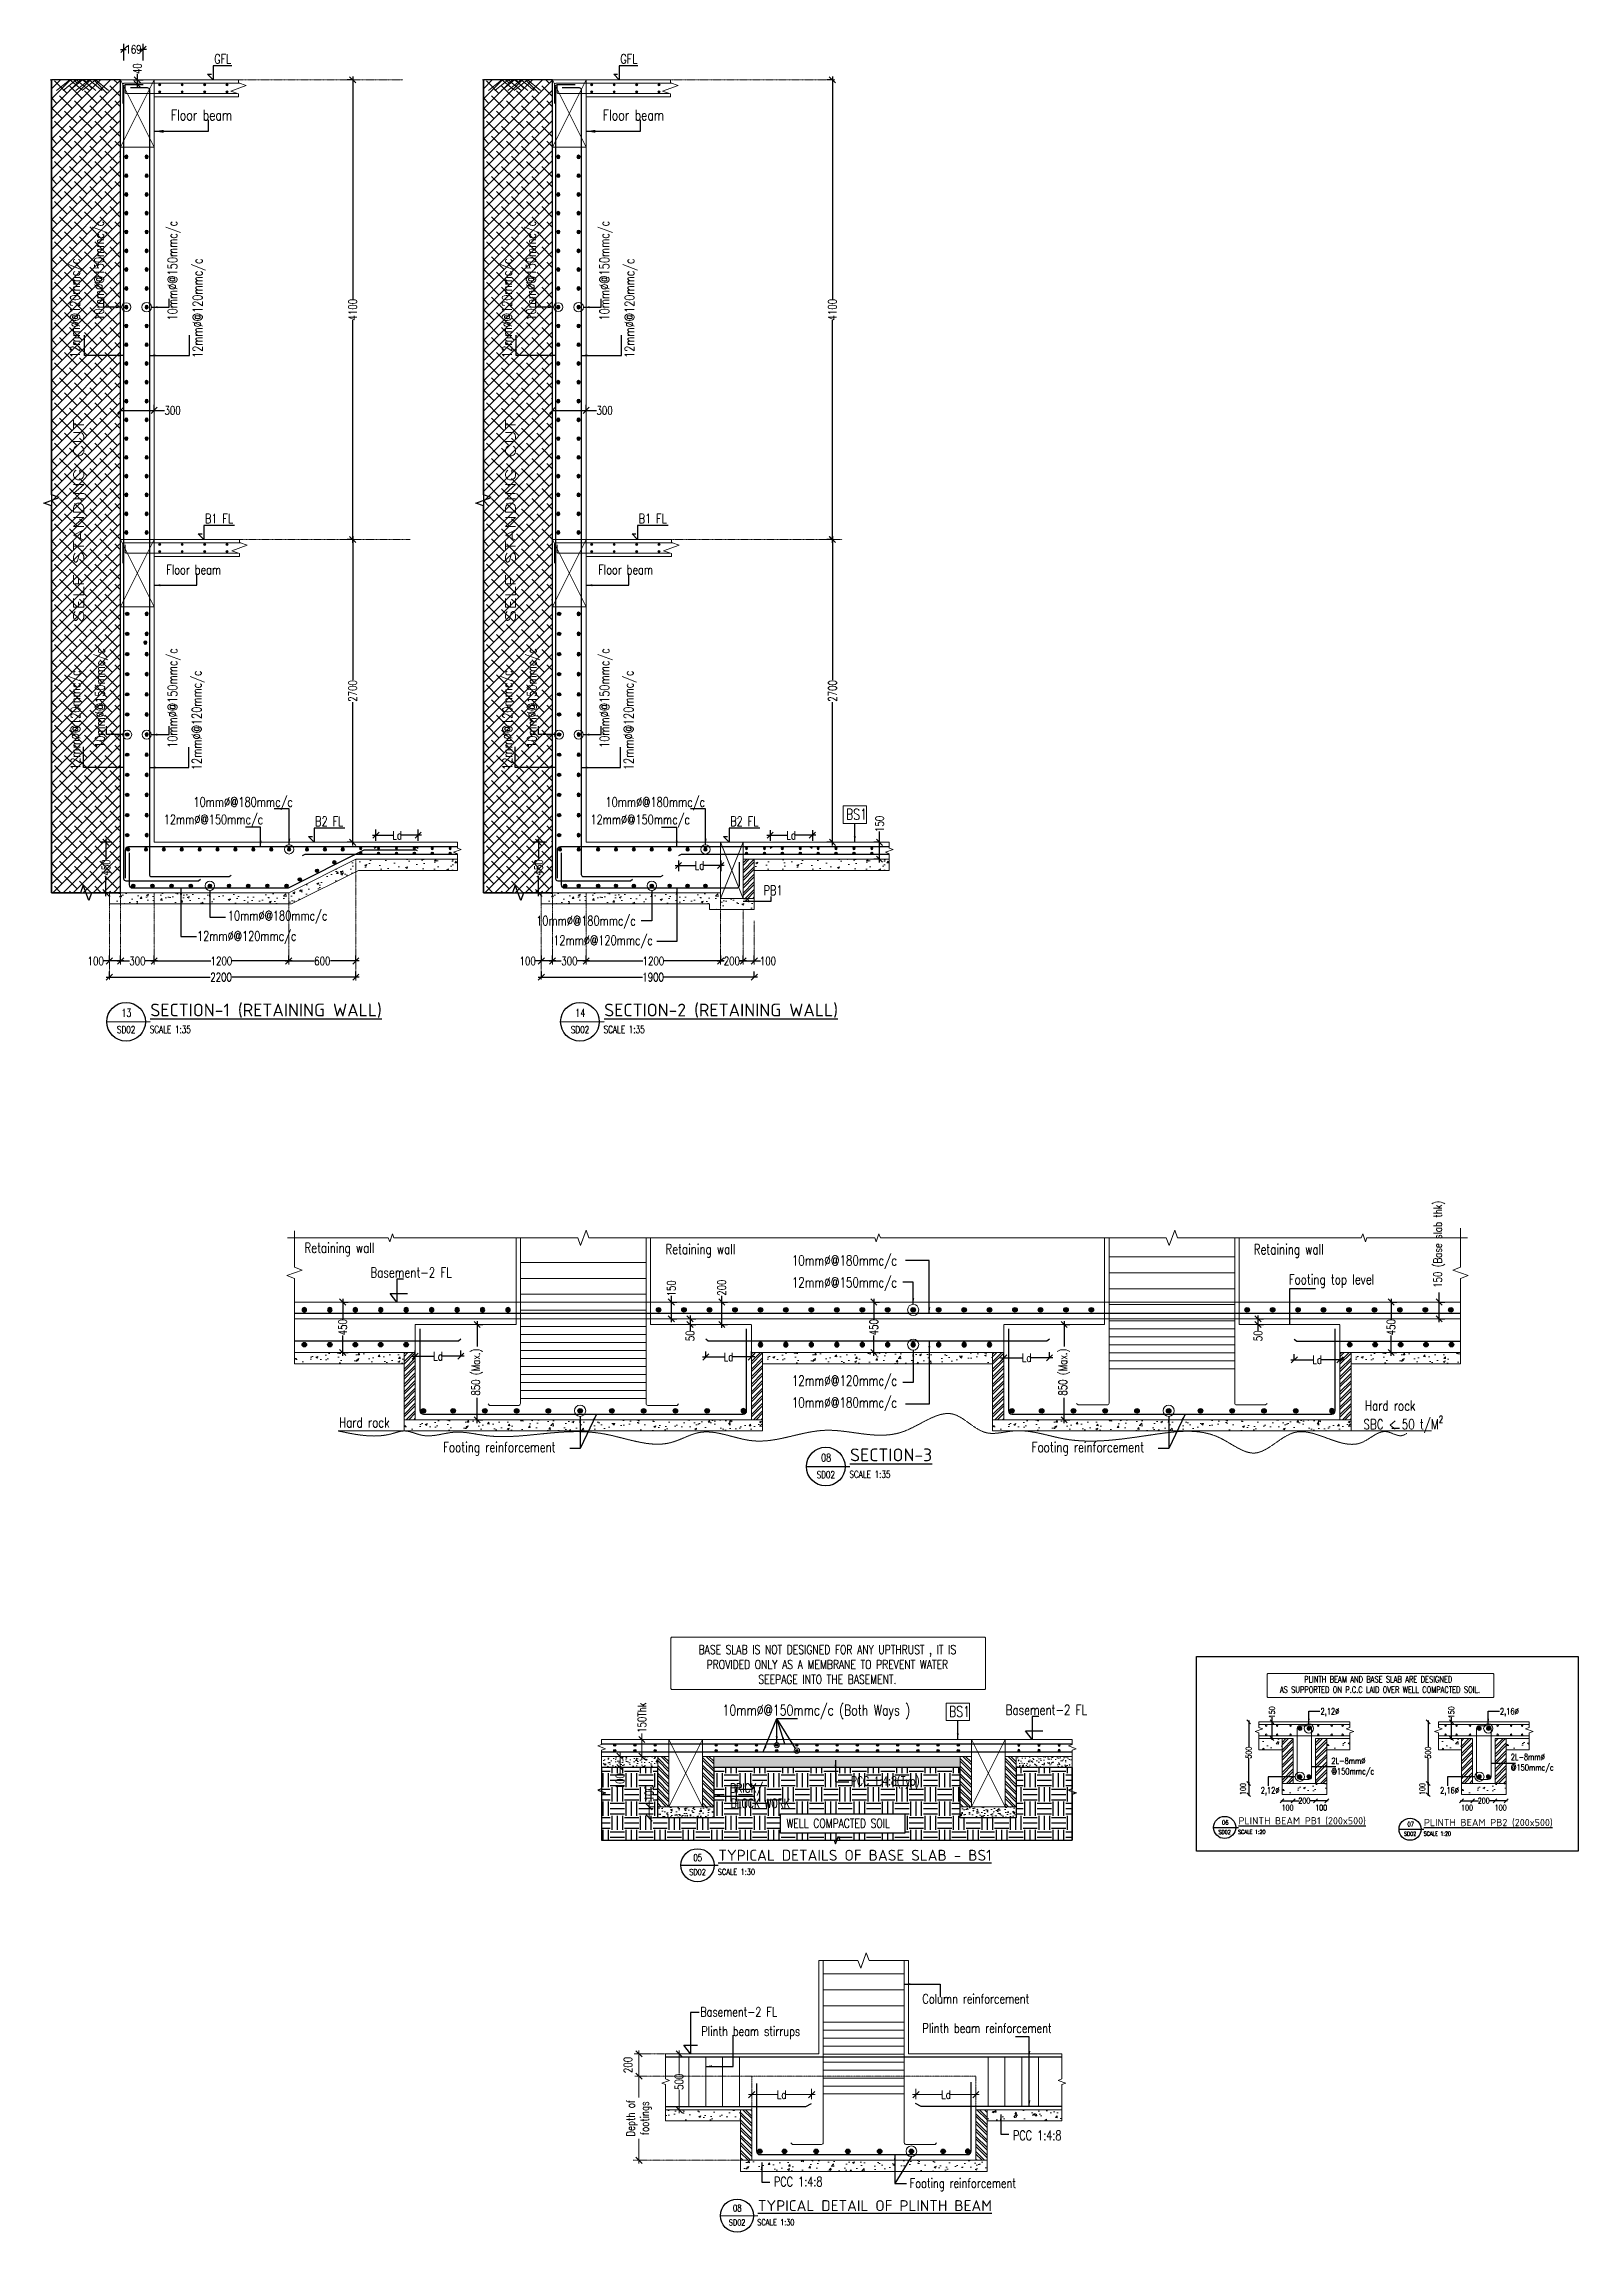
# Model space of a CAD drawing. Header units: millimetres. Extents: x -226110 to 125224, y -84 to 62581.
# Drawn here: x 34822 to 48516, y 7953 to 27473 of the extents above; entities that cross this region are included whole.
import ezdxf
from ezdxf.enums import TextEntityAlignment as Align

# ---------------------------------------------------------------- set-up
doc = ezdxf.new("R2010")
doc.units = ezdxf.units.MM
doc.linetypes.add('CENTER', pattern=[2, 1.25, -0.25, 0.25, -0.25])
doc.linetypes.add('HIDDEN', pattern=[0.375, 0.25, -0.125])
for name, color, linetype, lineweight in [('Geo @ Reft. Bar', 21, 'Continuous', 30), ('Geo Hatch', 86, 'Continuous', 5), ('Geo Rein Un L-S', 180, 'Continuous', 9), ('Geo-BOTM.HOR.DIR', 6, 'Continuous', 30), ('Geo-BOTM.VERT.DIR', 21, 'Continuous', 30), ('Geo-Dim  Sec & Plan', 250, 'Continuous', 25), ('Geo-Hiden Rein', 156, 'HIDDEN', 5), ('Geo-PCC-PATT', 8, 'Continuous', 9), ('Geo-Rein Bar', 21, 'Continuous', 30), ('Geo-Rein Bar Main', 21, 'Continuous', 30), ('Geo-Rein Leader', 252, 'Continuous', 20), ('Geo-Rein space B', 234, 'Continuous', 18), ('Geo-Rein Un L-S', 180, 'Continuous', 20), ('Geo-Sec Sml', 7, 'Continuous', 25), ('Geo-Section Line', 84, 'Continuous', 18), ('Geo-TEXT', 7, 'Continuous', 30), ('GRID LINE', 250, 'CENTER', 9)]:
    doc.layers.add(name, color=color, linetype=linetype, lineweight=lineweight)
doc.layers.add('Geo-Text 100', color=7, linetype='Continuous')
doc.layers.add('GEO-TITTLE HEAD', color=206, linetype='Continuous')
doc.styles.add('Geo T Arial', font='arial.ttf', dxfattribs={"width": 0.75})
doc.styles.add('Geo Txt Narr', font='simplex8.shx')
doc.styles.add('ISCOPEUR', font='isocpeur.ttf')
doc.styles.add('simplex', font='simplex.shx', dxfattribs={"width": 0.75})
doc.styles.get("Standard").update_dxf_attribs({"font": 'arial.ttf'})
doc.dimstyles.new('Geo1-20 Dim 100', dxfattribs={"dimtxt": 50, "dimasz": 35, "dimexe": 0.11, "dimexo": 0.2, "dimgap": 0.1, "dimtad": 0, "dimdec": 0, "dimdsep": 46, "dimtxsty": 'simplex', "dimblk": 'OBLIQUE', "dimcen": 5, "dimdle": 11, "dimclrd": 252, "dimclre": 252, "dimclrt": 34, "dimadec": 0, "dimazin": 0, "dimtfac": 1, "dimtdec": 0, "dimtmove": 0, "dimatfit": 3, "dimldrblk": 'OBLIQUE', "dimfxl": 1, "dimlwd": -1, "dimlwe": -1, "dimarcsym": 0})
doc.dimstyles.new('Geo1-30 Dim 100', dxfattribs={"dimtxt": 75, "dimasz": 55, "dimexe": 50, "dimexo": 0.2, "dimgap": 0.1, "dimtad": 0, "dimdec": 0, "dimdsep": 46, "dimtxsty": 'simplex', "dimblk": 'OBLIQUE', "dimcen": 5, "dimdle": 30, "dimclrd": 252, "dimclre": 252, "dimclrt": 34, "dimadec": 0, "dimazin": 0, "dimtfac": 1, "dimtdec": 0, "dimtmove": 0, "dimatfit": 3, "dimfxl": 100, "dimfxlon": 1, "dimlwd": -1, "dimlwe": -1, "dimarcsym": 0})
pattern_1 = [(50, (33384.2, 6841.71), (91.09233, -7.96954), [9.525, -104.775]), (355, (33384.2, 6841.71), (-17.6217, 95.5284), [7.62, -83.8203]), (100.45144, (33391.79, 6841.05), (73.4706, 87.5589), [8.095, -89.0451]), (46.1842, (33384.2, 6867.11), (135.5395, -21.0212), [14.2875, -157.1625]), (96.6356, (33395.49, 6865.36), (118.702, 123.713), [12.1425, -133.5678]), (351.1842, (33384.2, 6867.11), (118.702, 123.713), [11.43, -125.7299]), (21, (33396.9, 6860.76), (75.8072, -51.1326), [9.525, -104.775]), (326, (33396.9, 6860.76), (30.901, 92.094), [7.62, -83.82]), (71.45144, (33403.215, 6856.5), (106.7082, 40.9614), [8.095, -89.045]), (37.5, (33384.198, 6841.71), (1.5443, 42.27752), [0, -82.804, 0, -85.09, 0, -84.1375]), (7.5, (33384.198, 6841.71), (33.40983, 50.09029), [0, -48.514, 0, -80.899, 0, -32.0675]), (327.5, (33355.877, 6841.71), (67.7953, -2.86437), [0, -31.75, 0, -99.06, 0, -131.445]), (317.5, (33343.177, 6841.71), (74.0646, 12.71325), [0, -41.275, 0, -65.786, 0, -93.345])]
pattern_2 = [(50, (33384.2, 6841.71), (91.09233, -7.96954), [9.525, -104.775]), (355, (33384.2, 6841.71), (-17.6217, 95.5284), [7.62, -83.8203]), (100.4514, (33391.79, 6841.05), (73.4706, 87.5589), [8.095, -89.0451]), (46.1842, (33384.2, 6867.11), (135.5395, -21.0212), [14.2875, -157.1625]), (96.6356, (33395.49, 6865.36), (118.702, 123.713), [12.1425, -133.5678]), (351.1842, (33384.2, 6867.11), (118.702, 123.713), [11.43, -125.7299]), (21, (33396.9, 6860.76), (75.8072, -51.1326), [9.525, -104.775]), (326, (33396.9, 6860.76), (30.901, 92.094), [7.62, -83.82]), (71.4514, (33403.215, 6856.5), (106.7082, 40.9614), [8.095, -89.045]), (37.5, (33384.198, 6841.71), (1.5443, 42.27752), [0, -82.804, 0, -85.09, 0, -84.1375]), (7.5, (33384.198, 6841.71), (33.40983, 50.09029), [0, -48.514, 0, -80.899, 0, -32.0675]), (327.5, (33355.877, 6841.71), (67.7953, -2.86437), [0, -31.75, 0, -99.06, 0, -131.445]), (317.5, (33343.177, 6841.71), (74.0646, 12.71325), [0, -41.275, 0, -65.786, 0, -93.345])]
pattern_3 = [(315, (33384.2, 6841.71), (33.67596, 33.67596), []), (315, (33384.2, 6819.26), (33.67596, 33.67596), [])]
pattern_4 = [(50, (-18409.5, -1366.3), (182.18467, -15.9391), [19.05, -209.55]), (355, (-18409.5, -1366.3), (-35.2434, 191.05685), [15.24, -167.6406]), (100.45144, (-18394.32, -1367.63), (146.94125, 175.11775), [16.19, -178.09024]), (46.1842, (-18409.5, -1315.5), (271.07904, -42.0423), [28.575, -314.325]), (96.63556, (-18386.9, -1319), (237.4041, 247.4261), [24.285, -267.1356]), (351.18415, (-18409.5, -1315.5), (237.4041, 247.4261), [22.86, -251.4597]), (21, (-18384.1, -1328.2), (151.6144, -102.2652), [19.05, -209.55]), (326, (-18384.1, -1328.2), (61.80203, 184.18797), [15.24, -167.64]), (71.45144, (-18371.46, -1336.72), (213.4164, 81.92277), [16.19, -178.08994]), (37.5, (-18409.5, -1366.3), (3.0886, 84.55504), [0, -165.608, 0, -170.18, 0, -168.275]), (7.5, (-18409.5, -1366.3), (66.81966, 100.18057), [0, -97.028, 0, -161.798, 0, -64.135]), (327.5, (-18466.14, -1366.3), (135.590595, -5.728744), [0, -63.5, 0, -198.12, 0, -262.89]), (317.5, (-18491.54, -1366.3), (148.12918, 25.4265), [0, -82.55, 0, -131.572, 0, -186.69])]
pattern_5 = [(315, (-183.543, 742), (33.67596, 33.67596), []), (315, (-183.543, 719.55), (33.67596, 33.67596), [])]

msp = doc.modelspace()

# ---------------------------------------------------------------- texts
at = {"color": 7, "lineweight": 20, "ltscale": 2000, "style": 'simplex', "width": 0.75}
for s, p in [('GFL', (36342.9, 27295.8)), ('GFL', (39967, 27295.8)), ('B1 FL', (36259.9, 23195.8)), ('B1 FL', (40130.7, 23195.8)), ('Floor beam', (35915.8, 22740.4)), ('Floor beam', (39770.3, 22740.4)), ('10mm%%C@180mmc/c', (36157.6, 20667.9)), ('10mm%%C@180mmc/c', (39835.3, 20666.9)), ('12mm%%C@150mmc/c', (35892.8, 20512.1)), ('B2 FL', (37243.8, 20495.8)), ('12mm%%C@150mmc/c', (39700.9, 20511.1)), ('B2 FL', (40948, 20495.8)), ('PB1', (41246.7, 19879.8)), ('10mm%%C@180mmc/c', (36465.8, 19653.9)), ('12mm%%C@120mmc/c', (36189.8, 19472.3)), ('10mm%%C@180mmc/c', (39217, 19608.9)), ('12mm%%C@120mmc/c', (39369.3, 19434.3))]:
    msp.add_text(s, height=85, dxfattribs=at).set_placement(p)
for s, p in [('10mm%%C@150mmc/c', (35359.1, 25005.1)), ('10mm%%C@150mmc/c', (36013.6, 25005.1)), ('10mm%%C@150mmc/c', (39213.6, 25005.1)), ('10mm%%C@150mmc/c', (39868.1, 25005.1)), ('12mm%%C@120mmc/c', (35144, 24670.3)), ('12mm%%C@120mmc/c', (36237.5, 24670.3)), ('12mm%%C@120mmc/c', (38998.5, 24670.3)), ('12mm%%C@120mmc/c', (40092.1, 24670.3)), ('10mm%%C@150mmc/c', (35366.4, 21192.7)), ('10mm%%C@150mmc/c', (36014.1, 21192.7)), ('10mm%%C@150mmc/c', (39220.9, 21192.7)), ('10mm%%C@150mmc/c', (39868.7, 21192.7)), ('12mm%%C@120mmc/c', (35147.5, 20996.2)), ('12mm%%C@120mmc/c', (36229.2, 20994.8)), ('12mm%%C@120mmc/c', (39002.1, 20996.2)), ('12mm%%C@120mmc/c', (40083.8, 20994.8))]:
    msp.add_text(s, height=85, rotation=90, dxfattribs=at).set_placement(p)
at = {"color": 2, "transparency": 33554610, "style": 'simplex', "width": 1.5}
for p in [(35178.9, 22310.4), (39033.4, 22310.4)]:
    msp.add_text('SELF STANDING CUT', height=90, rotation=90, dxfattribs=at).set_placement(p)
at = {"layer": 'Geo-Text 100', "style": 'simplex', "width": 0.75}
for s, height, p in [('Floor beam', 95, (35956.9, 26789.2)), ('Floor beam', 95, (39811.4, 26789.2)), ('BS1', 95, (41981.7, 20553.1, 0)), ('Retaining wall', 90, (37148.9, 16689.1)), ('Retaining wall', 90, (40369.8, 16677.6)), ('10mm%%C@180mmc/c', 90, (41498.1, 16576)), ('Retaining wall', 90, (45619.9, 16675.5)), ('Basement-2 FL', 90, (37737.4, 16469)), ('12mm%%C@150mmc/c', 90, (41498.1, 16380.3)), ('Footing top level', 90, (45932.1, 16407.2)), ('12mm%%C@120mmc/c', 90, (41498.1, 15504.1)), ('10mm%%C@180mmc/c', 90, (41498.1, 15308.5)), ('Hard rock', 90, (46612.3, 15281.5)), ('Hard rock', 90, (37457.7, 15131.3)), ('Footing reinforcement  ', 90, (38386, 14910.8)), ('Footing reinforcement  ', 90, (43638.4, 14910.8)), ('10mm%%C@150mmc/c (Both Ways )', 95, (40879.9, 12562.3, 0)), ('BS1', 95, (42901.1, 12550.5, 0)), ('Basement-2 FL', 90, (43406.1, 12566.9)), ('2,12∅', 55, (46215.9, 12571.7, 0)), ('2,16∅', 55, (47817.2, 12571.7, 0)), ('BRICK/', 80, (40947.3, 11874.6, 0)), ('PCC 1:4:8(Typ)', 80, (42026.1, 11938.7, 0)), ('2,12∅', 55, (45682.2, 11866.6, 0)), ('BLOCK WORK ', 80, (40951, 11738.7, 0)), ('WELL COMPACTED SOIL', 80, (41450, 11560.6, 0)), ('Basement-2 FL', 85, (40680.4, 9876.2)), ('Column reinforcement ', 85, (42663.3, 9993)), ('Plinth beam stirrups ', 85, (40690, 9703.6)), ('Plinth beam reinforcement ', 85, (42663.3, 9731.1)), ('PCC 1:4:8', 85, (43470.4, 8774.6, 0)), ('PCC 1:4:8', 85, (41337.6, 8361.8, 0)), ('Footing reinforcement  ', 85, (42550.4, 8348.4))]:
    msp.add_text(s, height=height, dxfattribs=at).set_placement(p)
at = {"layer": 'Geo-Text 100', "attachment_point": 1, "style": 'simplex'}
for s, insert, char_height, width in [('\\A1;SBC < 50 t/M{\\H0.7x;\\S2^ ;}', (46599.2, 15235.3), 90, 817.28), ('\\pxqc;BASE SLAB IS NOT DESIGNED FOR ANY UPTHRUST , IT IS \\PPROVIDED ONLY AS A MEMBRANE TO PREVENT WATER \\PSEEPAGE INTO THE BASEMENT.', (39912.4, 13190.5, 0), 80, 3806.324), ('\\pxqc;PLINTH BEAM AND BASE SLAB ARE DESIGNED\\P AS SUPPORTED ON P.C.C LAID OVER WELL COMPACTED SOIL.', (44827.9, 12911.9, 0), 55, 3806.324)]:
    msp.add_mtext(s, dxfattribs=dict(at, insert=insert, char_height=char_height, width=width))
at = {"layer": 'Geo-Text 100', "char_height": 55, "attachment_point": 3, "line_spacing_factor": 1.019621, "style": 'simplex'}
for s, insert, width in [('\\pxql;2L-8mm%%C @150mmc/c', (46691.6, 12185.2, 0), 379.029), ('\\pxql;2L-8mm%%C @150mmc/c', (48292.9, 12219.6, 0), 379.029), ('\\pxql;2,16%%C', (47639.3, 11921.6, 0), 355.858)]:
    msp.add_mtext(s, dxfattribs=dict(at, insert=insert, width=width))

# ---------------------------------------------------------------- blocks, each defined once
blk = doc.blocks.new('*U397')
at = {"layer": 'Geo-Section Line'}
for p, q in [((-0.1, 0), (0.2, 0.6)), ((0.2, 0), (-0.1, 0.6))]:
    blk.add_line(p, q, dxfattribs=at)
blk.add_lwpolyline([(-0.1, 0), (0.2, 0), (0.2, 0.6), (-0.1, 0.6)], close=True, dxfattribs=at)
blk = doc.blocks.new('*U400')
at = {"layer": 'Geo-BOTM.VERT.DIR', "lineweight": 25}
h = blk.add_hatch(color=256, dxfattribs=at)
h.dxf.hatch_style = 1
h.paths.add_polyline_path([(0, -0.08, 1), (0, 0.08, 1)])
blk.add_circle((0, 0), 0.08, dxfattribs=at)
blk = doc.blocks.new('*U402')
at = {"layer": 'Geo-Rein Bar Main', "xscale": 180, "yscale": 180, "zscale": 180, "rotation": 90}
blk.add_blockref('*U400', (0, 0), dxfattribs=at)
blk = doc.blocks.new('*U403')
at = {"color": 0, "linetype": 'ByBlock', "lineweight": -2, "transparency": 16777216, "rotation": 90}
for p in [(44444, 20686), (44444, 20507), (44444, 20327), (44444, 20148), (44444, 19968), (44444, 19789), (44444, 19609), (44444, 19430), (44444, 19250), (44444, 19071), (44444, 18891), (44444, 18712)]:
    blk.add_blockref('*U402', p, dxfattribs=at)
blk = doc.blocks.new('*U404')
at = {"layer": 'Geo-Rein Bar Main', "xscale": 180, "yscale": 180, "zscale": 180, "rotation": 90}
blk.add_blockref('*U400', (0, 0), dxfattribs=at)
blk = doc.blocks.new('*U405')
at = {"color": 0, "linetype": 'ByBlock', "lineweight": -2, "transparency": 16777216, "rotation": 90}
for p in [(44444, 20686), (44444, 20507), (44444, 20327), (44444, 20148), (44444, 19968), (44444, 19789), (44444, 19609), (44444, 19430), (44444, 19250), (44444, 19071), (44444, 18891), (44444, 18712)]:
    blk.add_blockref('*U404', p, dxfattribs=at)
blk = doc.blocks.new('*U406')
at = {"layer": 'Geo-Section Line'}
for p, q in [((-0.1, 0), (0.2, 0.6)), ((0.2, 0), (-0.1, 0.6))]:
    blk.add_line(p, q, dxfattribs=at)
blk.add_lwpolyline([(-0.1, 0), (0.2, 0), (0.2, 0.6), (-0.1, 0.6)], close=True, dxfattribs=at)
blk = doc.blocks.new('*U407')
at = {"layer": 'Geo-Rein Bar Main', "xscale": 180, "yscale": 180, "zscale": 180, "rotation": 90}
blk.add_blockref('*U400', (0, 0), dxfattribs=at)
blk = doc.blocks.new('*U408')
at = {"color": 0, "linetype": 'ByBlock', "lineweight": -2, "transparency": 16777216, "rotation": 90}
for p in [(44531, 24762), (44531, 24594), (44531, 24427), (44531, 24259), (44531, 24092), (44531, 23924), (44531, 23757), (44531, 23589), (44531, 23422), (44531, 23254), (44531, 23087), (44531, 22919), (44531, 22752), (44531, 22584), (44531, 22417), (44531, 22249), (44531, 22082), (44531, 21914), (44531, 21747), (44531, 21579), (44531, 21412)]:
    blk.add_blockref('*U407', p, dxfattribs=at)
blk = doc.blocks.new('*U409')
at = {"layer": 'Geo-Rein Bar Main', "xscale": 180, "yscale": 180, "zscale": 180, "rotation": 90}
blk.add_blockref('*U400', (0, 0), dxfattribs=at)
blk = doc.blocks.new('*U410')
at = {"color": 0, "linetype": 'ByBlock', "lineweight": -2, "transparency": 16777216, "rotation": 90}
for p in [(44531, 24762), (44531, 24594), (44531, 24427), (44531, 24259), (44531, 24092), (44531, 23924), (44531, 23757), (44531, 23589), (44531, 23422), (44531, 23254), (44531, 23087), (44531, 22919), (44531, 22752), (44531, 22584), (44531, 22417), (44531, 22249), (44531, 22082), (44531, 21914), (44531, 21747), (44531, 21579), (44531, 21412)]:
    blk.add_blockref('*U409', p, dxfattribs=at)
blk = doc.blocks.new('*U411')
at = {"layer": 'Geo Rein Un L-S', "ltscale": 0.1, "true_color": 0x12026e}
h = blk.add_hatch(color=186, dxfattribs=at)
h.dxf.hatch_style = 1
edge = h.paths.add_edge_path()
edge.add_arc((0, 0), 0.5, 0, 360)
h = blk.add_hatch(color=186, dxfattribs=at)
h.dxf.hatch_style = 1
edge = h.paths.add_edge_path()
edge.add_arc((10, 0), 0.5, 0, 360)
h = blk.add_hatch(color=186, dxfattribs=at)
h.dxf.hatch_style = 1
edge = h.paths.add_edge_path()
edge.add_arc((20, 0), 0.5, 0, 360)
h = blk.add_hatch(color=186, dxfattribs=at)
h.dxf.hatch_style = 1
edge = h.paths.add_edge_path()
edge.add_arc((30, 0), 0.5, 0, 360)
at = {"layer": 'Geo Rein Un L-S', "ltscale": 0.1}
for centre in [(0, 0), (10, 0), (20, 0), (30, 0)]:
    blk.add_circle(centre, 0.5, dxfattribs=at)
blk = doc.blocks.new('_Oblique')
at = {"color": 0, "linetype": 'ByBlock', "lineweight": -2}
blk.add_line((-0.5, -0.5), (0.5, 0.5), dxfattribs=at)
blk = doc.blocks.new('*D412')
at = {"layer": 'Geo-Dim  Sec & Plan', "color": 252, "transparency": 16777216}
for p, q in [((42281, 20351), (42231, 20351)), ((42281, 20201), (42231, 20201))]:
    blk.add_line(p, q, dxfattribs=at)
at = {"layer": 'Geo-Dim  Sec & Plan', "color": 252, "linetype": 'Continuous', "transparency": 16777216}
for p, q in [((42281, 20351), (42281, 20448)), ((42281, 20171), (42281, 20351))]:
    blk.add_line(p, q, dxfattribs=at)
at = {"layer": 'Geo-Dim  Sec & Plan', "color": 252, "transparency": 16777216, "xscale": 55, "yscale": 55, "zscale": 55}
for p, rotation in [((42281, 20351), 90), ((42281, 20201), 270)]:
    blk.add_blockref('_Oblique', p, dxfattribs=dict(at, rotation=rotation))
at = {"layer": 'Geo-Dim  Sec & Plan', "color": 34, "transparency": 16777216, "insert": (42281, 20515), "char_height": 75, "attachment_point": 5, "rotation": 90, "style": 'simplex'}
blk.add_mtext('150', dxfattribs=at)
blk = doc.blocks.new('*D413')
at = {"layer": 'Geo-Dim  Sec & Plan', "color": 252, "transparency": 16777216}
for p, q in [((39310, 20351), (39188, 20351)), ((39310, 19901), (39188, 19901))]:
    blk.add_line(p, q, dxfattribs=at)
at = {"layer": 'Geo-Dim  Sec & Plan', "color": 252, "linetype": 'Continuous', "transparency": 16777216}
for p, q in [((39238, 20381), (39238, 20198)), ((39238, 19871), (39238, 20053))]:
    blk.add_line(p, q, dxfattribs=at)
at = {"layer": 'Geo-Dim  Sec & Plan', "color": 252, "transparency": 16777216, "xscale": 55, "yscale": 55, "zscale": 55}
for p, rotation in [((39238, 20351), 90), ((39238, 19901), 270)]:
    blk.add_blockref('_Oblique', p, dxfattribs=dict(at, rotation=rotation))
at = {"layer": 'Geo-Dim  Sec & Plan', "color": 34, "transparency": 16777216, "insert": (39238, 20126), "char_height": 75, "attachment_point": 5, "rotation": 90, "style": 'simplex'}
blk.add_mtext('450', dxfattribs=at)
blk = doc.blocks.new('*D414')
at = {"layer": 'Geo-Dim  Sec & Plan', "color": 252, "transparency": 16777216}
for p, q in [((40863, 19292), (40863, 19342)), ((41063, 19292), (41063, 19342))]:
    blk.add_line(p, q, dxfattribs=at)
at = {"layer": 'Geo-Dim  Sec & Plan', "color": 252, "linetype": 'Continuous', "transparency": 16777216}
for p, q in [((40833, 19292), (40890, 19292)), ((41093, 19292), (41035, 19292))]:
    blk.add_line(p, q, dxfattribs=at)
at = {"layer": 'Geo-Dim  Sec & Plan', "color": 252, "transparency": 16777216, "xscale": 55, "yscale": 55, "zscale": 55, "rotation": 180}
blk.add_blockref('_Oblique', (40863, 19292), dxfattribs=at)
at = {"layer": 'Geo-Dim  Sec & Plan', "color": 252, "transparency": 16777216, "xscale": 55, "yscale": 55, "zscale": 55}
blk.add_blockref('_Oblique', (41063, 19292), dxfattribs=at)
at = {"layer": 'Geo-Dim  Sec & Plan', "color": 34, "transparency": 16777216, "insert": (40963, 19292), "char_height": 75, "attachment_point": 5, "style": 'simplex'}
blk.add_mtext('200', dxfattribs=at)
blk = doc.blocks.new('*D415')
at = {"layer": 'Geo-Dim  Sec & Plan', "color": 252, "transparency": 16777216}
for p, q in [((39663, 19292), (39663, 19342)), ((40863, 19292), (40863, 19342))]:
    blk.add_line(p, q, dxfattribs=at)
at = {"layer": 'Geo-Dim  Sec & Plan', "color": 252, "linetype": 'Continuous', "transparency": 16777216}
for p, q in [((39633, 19292), (40169, 19292)), ((40893, 19292), (40356, 19292))]:
    blk.add_line(p, q, dxfattribs=at)
at = {"layer": 'Geo-Dim  Sec & Plan', "color": 252, "transparency": 16777216, "xscale": 55, "yscale": 55, "zscale": 55, "rotation": 180}
blk.add_blockref('_Oblique', (39663, 19292), dxfattribs=at)
at = {"layer": 'Geo-Dim  Sec & Plan', "color": 252, "transparency": 16777216, "xscale": 55, "yscale": 55, "zscale": 55}
blk.add_blockref('_Oblique', (40863, 19292), dxfattribs=at)
at = {"layer": 'Geo-Dim  Sec & Plan', "color": 34, "transparency": 16777216, "insert": (40263, 19292), "char_height": 75, "attachment_point": 5, "style": 'simplex'}
blk.add_mtext('1200', dxfattribs=at)
blk = doc.blocks.new('*D416')
at = {"layer": 'Geo-Dim  Sec & Plan', "color": 252, "transparency": 16777216}
for p, q in [((39263, 19292), (39263, 19342)), ((39363, 19292), (39363, 19342))]:
    blk.add_line(p, q, dxfattribs=at)
at = {"layer": 'Geo-Dim  Sec & Plan', "color": 252, "linetype": 'Continuous', "transparency": 16777216}
for p, q in [((39263, 19292), (39208, 19292)), ((39393, 19292), (39263, 19292))]:
    blk.add_line(p, q, dxfattribs=at)
at = {"layer": 'Geo-Dim  Sec & Plan', "color": 252, "transparency": 16777216, "xscale": 55, "yscale": 55, "zscale": 55, "rotation": 180}
blk.add_blockref('_Oblique', (39263, 19292), dxfattribs=at)
at = {"layer": 'Geo-Dim  Sec & Plan', "color": 252, "transparency": 16777216, "xscale": 55, "yscale": 55, "zscale": 55}
blk.add_blockref('_Oblique', (39363, 19292), dxfattribs=at)
at = {"layer": 'Geo-Dim  Sec & Plan', "color": 34, "transparency": 16777216, "insert": (39141, 19292), "char_height": 75, "attachment_point": 5, "style": 'simplex'}
blk.add_mtext('100', dxfattribs=at)
blk = doc.blocks.new('*D417')
at = {"layer": 'Geo-Dim  Sec & Plan', "color": 252, "transparency": 16777216}
for p, q in [((41861, 23051), (41811, 23051)), ((41861, 20351), (41811, 20351))]:
    blk.add_line(p, q, dxfattribs=at)
at = {"layer": 'Geo-Dim  Sec & Plan', "color": 252, "linetype": 'Continuous', "transparency": 16777216}
for p, q in [((41861, 23081), (41861, 21800)), ((41861, 20321), (41861, 21601))]:
    blk.add_line(p, q, dxfattribs=at)
at = {"layer": 'Geo-Dim  Sec & Plan', "color": 252, "transparency": 16777216, "xscale": 55, "yscale": 55, "zscale": 55}
for p, rotation in [((41861, 23051), 90), ((41861, 20351), 270)]:
    blk.add_blockref('_Oblique', p, dxfattribs=dict(at, rotation=rotation))
at = {"layer": 'Geo-Dim  Sec & Plan', "color": 34, "transparency": 16777216, "insert": (41861, 21701), "char_height": 75, "attachment_point": 5, "rotation": 90, "style": 'simplex'}
blk.add_mtext('2700', dxfattribs=at)
blk = doc.blocks.new('*D418')
at = {"layer": 'Geo-Dim  Sec & Plan', "color": 252, "transparency": 16777216}
for p, q in [((41860, 27151), (41810, 27151)), ((41860, 23051), (41810, 23051))]:
    blk.add_line(p, q, dxfattribs=at)
at = {"layer": 'Geo-Dim  Sec & Plan', "color": 252, "linetype": 'Continuous', "transparency": 16777216}
for p, q in [((41860, 27181), (41860, 25194)), ((41860, 23021), (41860, 25007))]:
    blk.add_line(p, q, dxfattribs=at)
at = {"layer": 'Geo-Dim  Sec & Plan', "color": 252, "transparency": 16777216, "xscale": 55, "yscale": 55, "zscale": 55}
for p, rotation in [((41860, 27151), 90), ((41860, 23051), 270)]:
    blk.add_blockref('_Oblique', p, dxfattribs=dict(at, rotation=rotation))
at = {"layer": 'Geo-Dim  Sec & Plan', "color": 34, "transparency": 16777216, "insert": (41860, 25101), "char_height": 75, "attachment_point": 5, "rotation": 90, "style": 'simplex'}
blk.add_mtext('4100', dxfattribs=at)
blk = doc.blocks.new('*D419')
at = {"layer": 'Geo-Dim  Sec & Plan', "color": 252, "transparency": 16777216}
for p, q in [((39363, 19292), (39363, 19342)), ((39663, 19292), (39663, 19342))]:
    blk.add_line(p, q, dxfattribs=at)
at = {"layer": 'Geo-Dim  Sec & Plan', "color": 252, "linetype": 'Continuous', "transparency": 16777216}
for p, q in [((39333, 19292), (39440, 19292)), ((39693, 19292), (39585, 19292))]:
    blk.add_line(p, q, dxfattribs=at)
at = {"layer": 'Geo-Dim  Sec & Plan', "color": 252, "transparency": 16777216, "xscale": 55, "yscale": 55, "zscale": 55, "rotation": 180}
blk.add_blockref('_Oblique', (39363, 19292), dxfattribs=at)
at = {"layer": 'Geo-Dim  Sec & Plan', "color": 252, "transparency": 16777216, "xscale": 55, "yscale": 55, "zscale": 55}
blk.add_blockref('_Oblique', (39663, 19292), dxfattribs=at)
at = {"layer": 'Geo-Dim  Sec & Plan', "color": 34, "transparency": 16777216, "insert": (39513, 19292), "char_height": 75, "attachment_point": 5, "style": 'simplex'}
blk.add_mtext('300', dxfattribs=at)
blk = doc.blocks.new('*D420')
at = {"layer": 'Geo-Dim  Sec & Plan', "color": 252, "linetype": 'Continuous', "transparency": 16777216}
for p, q in [((39233, 19148), (40166, 19148)), ((41193, 19148), (40353, 19148))]:
    blk.add_line(p, q, dxfattribs=at)
at = {"layer": 'Geo-Dim  Sec & Plan', "color": 252, "transparency": 16777216}
for p, q in [((39263, 19148), (39263, 19198)), ((41163, 19148), (41163, 19198))]:
    blk.add_line(p, q, dxfattribs=at)
at = {"layer": 'Geo-Dim  Sec & Plan', "color": 252, "transparency": 16777216, "xscale": 55, "yscale": 55, "zscale": 55, "rotation": 180}
blk.add_blockref('_Oblique', (39263, 19148), dxfattribs=at)
at = {"layer": 'Geo-Dim  Sec & Plan', "color": 252, "transparency": 16777216, "xscale": 55, "yscale": 55, "zscale": 55}
blk.add_blockref('_Oblique', (41163, 19148), dxfattribs=at)
at = {"layer": 'Geo-Dim  Sec & Plan', "color": 34, "transparency": 16777216, "insert": (40260, 19148), "char_height": 75, "attachment_point": 5, "style": 'simplex'}
blk.add_mtext('1900', dxfattribs=at)
blk = doc.blocks.new('*D421')
at = {"layer": 'Geo-Dim  Sec & Plan', "color": 252, "transparency": 16777216}
for p, q in [((39363, 24203), (39363, 24253)), ((39663, 24203), (39663, 24253))]:
    blk.add_line(p, q, dxfattribs=at)
at = {"layer": 'Geo-Dim  Sec & Plan', "color": 252, "linetype": 'Continuous', "transparency": 16777216}
for p, q in [((39363, 24203), (39693, 24203)), ((39663, 24203), (39754, 24203))]:
    blk.add_line(p, q, dxfattribs=at)
at = {"layer": 'Geo-Dim  Sec & Plan', "color": 252, "transparency": 16777216, "xscale": 55, "yscale": 55, "zscale": 55, "rotation": 180}
blk.add_blockref('_Oblique', (39363, 24203), dxfattribs=at)
at = {"layer": 'Geo-Dim  Sec & Plan', "color": 252, "transparency": 16777216, "xscale": 55, "yscale": 55, "zscale": 55}
blk.add_blockref('_Oblique', (39663, 24203), dxfattribs=at)
at = {"layer": 'Geo-Dim  Sec & Plan', "color": 34, "transparency": 16777216, "insert": (39827, 24203), "char_height": 75, "attachment_point": 5, "style": 'simplex'}
blk.add_mtext('300', dxfattribs=at)
blk = doc.blocks.new('GEO TITLE HEAD NAME')
at = {"layer": 'GEO-TITTLE HEAD'}
blk.add_line((-11.2, -0.15), (-0.11, -0.09), dxfattribs=at)
blk.add_circle((-6.27, -0.15), 4.93, dxfattribs=at)
at = {"layer": 'Geo-Sec Sml', "lineweight": 18, "ltscale": 0.1, "style": 'Geo T Arial'}
blk.add_attdef('WALL_SECTION', text='', height=3, dxfattribs=at).set_placement((-6.38, 3.46), align=Align.MIDDLE)
at = {"layer": 'Geo-Sec Sml', "color": 84, "style": 'Geo Txt Narr'}
blk.add_attdef('DRAWING-REF', text='', height=2.5, dxfattribs=at).set_placement((-6.38, -2.37), align=Align.MIDDLE)
at = {"layer": 'Geo-TEXT', "style": 'Geo T Arial'}
blk.add_attdef('%%ULAYOUT', (-0.1, 1.21), '', height=4, dxfattribs=at)
at = {"layer": 'Geo-TEXT'}
blk.add_attdef('SCALE', (-0.24, -3.03), '', height=2, dxfattribs=at)
blk = doc.blocks.new('*U398')
at = {"layer": 'Geo-BOTM.VERT.DIR', "lineweight": 25}
h = blk.add_hatch(color=256, dxfattribs=at)
h.dxf.hatch_style = 1
h.paths.add_polyline_path([(0.08, 0, 1), (-0.08, 0, 1)])
blk.add_circle((0, 0), 0.08, dxfattribs=at)
blk = doc.blocks.new('*U319')
at = {"layer": 'Geo-BOTM.VERT.DIR', "lineweight": 25}
h = blk.add_hatch(color=256, dxfattribs=at)
h.dxf.hatch_style = 1
h.paths.add_polyline_path([(0.08, 0, 1), (-0.08, 0, 1)])
blk.add_circle((0, 0), 0.08, dxfattribs=at)
blk = doc.blocks.new('*D428')
at = {"layer": 'Geo-Dim  Sec & Plan', "color": 252, "linetype": 'Continuous', "transparency": 16777216}
for p, q in [((38690, 16080), (38690, 15853)), ((38690, 15170), (38690, 15397))]:
    blk.add_line(p, q, dxfattribs=at)
at = {"layer": 'Geo-Dim  Sec & Plan', "color": 252, "transparency": 16777216}
for p, q in [((38690, 16050), (38740, 16050)), ((38690, 15200), (38740, 15200))]:
    blk.add_line(p, q, dxfattribs=at)
at = {"layer": 'Geo-Dim  Sec & Plan', "color": 252, "transparency": 16777216, "xscale": 55, "yscale": 55, "zscale": 55}
for p, rotation in [((38690, 16050), 90), ((38690, 15200), 270)]:
    blk.add_blockref('_Oblique', p, dxfattribs=dict(at, rotation=rotation))
at = {"layer": 'Geo-Dim  Sec & Plan', "color": 34, "transparency": 16777216, "insert": (38690, 15625), "char_height": 75, "width": 853.85, "attachment_point": 5, "rotation": 90, "style": 'simplex'}
blk.add_mtext('850 (Max.)', dxfattribs=at)
blk = doc.blocks.new('*D429')
at = {"layer": 'Geo-Dim  Sec & Plan', "color": 252, "linetype": 'Continuous', "transparency": 16777216}
for p, q in [((43929, 16080), (43929, 15853)), ((43929, 15170), (43929, 15397))]:
    blk.add_line(p, q, dxfattribs=at)
at = {"layer": 'Geo-Dim  Sec & Plan', "color": 252, "transparency": 16777216}
for p, q in [((43929, 16050), (43979, 16050)), ((43929, 15200), (43979, 15200))]:
    blk.add_line(p, q, dxfattribs=at)
at = {"layer": 'Geo-Dim  Sec & Plan', "color": 252, "transparency": 16777216, "xscale": 55, "yscale": 55, "zscale": 55}
for p, rotation in [((43929, 16050), 90), ((43929, 15200), 270)]:
    blk.add_blockref('_Oblique', p, dxfattribs=dict(at, rotation=rotation))
at = {"layer": 'Geo-Dim  Sec & Plan', "color": 34, "transparency": 16777216, "insert": (43929, 15625), "char_height": 75, "attachment_point": 5, "rotation": 90, "style": 'simplex'}
blk.add_mtext('850 (Max.)', dxfattribs=at)
blk = doc.blocks.new('*D430')
at = {"layer": 'Geo-Dim  Sec & Plan', "color": 252, "linetype": 'Continuous', "transparency": 16777216}
for p, q in [((42230, 16280), (42230, 16098)), ((42230, 15770), (42230, 15953))]:
    blk.add_line(p, q, dxfattribs=at)
at = {"layer": 'Geo-Dim  Sec & Plan', "color": 252, "transparency": 16777216}
for p, q in [((42230, 16250), (42280, 16250)), ((42230, 15800), (42280, 15800))]:
    blk.add_line(p, q, dxfattribs=at)
at = {"layer": 'Geo-Dim  Sec & Plan', "color": 252, "transparency": 16777216, "xscale": 55, "yscale": 55, "zscale": 55}
for p, rotation in [((42230, 16250), 90), ((42230, 15800), 270)]:
    blk.add_blockref('_Oblique', p, dxfattribs=dict(at, rotation=rotation))
at = {"layer": 'Geo-Dim  Sec & Plan', "color": 34, "transparency": 16777216, "insert": (42230, 16025), "char_height": 75, "attachment_point": 5, "rotation": 90, "style": 'simplex'}
blk.add_mtext('450', dxfattribs=at)
blk = doc.blocks.new('*U431')
at = {"layer": 'Geo-Rein Bar Main', "xscale": 250, "yscale": 250, "zscale": 250}
blk.add_blockref('*U319', (0, 0), dxfattribs=at)
blk = doc.blocks.new('*U432')
at = {"color": 0, "linetype": 'ByBlock', "lineweight": -2, "transparency": 16777216}
for p in [(37461, 5265), (37688, 5265), (37915, 5265), (38142, 5265), (38369, 5265)]:
    blk.add_blockref('*U431', p, dxfattribs=at)
blk = doc.blocks.new('*U433')
at = {"layer": 'Geo-Rein Bar Main', "xscale": 250, "yscale": 250, "zscale": 250}
blk.add_blockref('*U319', (0, 0), dxfattribs=at)
blk = doc.blocks.new('*U434')
at = {"color": 0, "linetype": 'ByBlock', "lineweight": -2, "transparency": 16777216}
for p in [(37461, 5265), (37688, 5265), (37915, 5265), (38142, 5265), (38369, 5265)]:
    blk.add_blockref('*U433', p, dxfattribs=at)
blk = doc.blocks.new('*D435')
at = {"layer": 'Geo-Dim  Sec & Plan', "color": 252, "transparency": 16777216}
for p, q in [((38137, 15761), (38137, 15817)), ((38545, 15767), (38545, 15817))]:
    blk.add_line(p, q, dxfattribs=at)
at = {"layer": 'Geo-Dim  Sec & Plan', "color": 252, "linetype": 'Continuous', "transparency": 16777216}
for p, q in [((38107, 15767), (38302, 15767)), ((38575, 15767), (38380, 15767))]:
    blk.add_line(p, q, dxfattribs=at)
at = {"layer": 'Geo-Dim  Sec & Plan', "color": 252, "transparency": 16777216, "xscale": 55, "yscale": 55, "zscale": 55, "rotation": 180}
blk.add_blockref('_Oblique', (38137, 15767), dxfattribs=at)
at = {"layer": 'Geo-Dim  Sec & Plan', "color": 252, "transparency": 16777216, "xscale": 55, "yscale": 55, "zscale": 55}
blk.add_blockref('_Oblique', (38545, 15767), dxfattribs=at)
at = {"layer": 'Geo-Dim  Sec & Plan', "color": 34, "transparency": 16777216, "insert": (38341, 15767), "char_height": 75, "attachment_point": 5, "style": 'simplex'}
blk.add_mtext('Ld', dxfattribs=at)
blk = doc.blocks.new('*D436')
at = {"layer": 'Geo-Dim  Sec & Plan', "color": 252, "linetype": 'Continuous', "transparency": 16777216}
for p, q in [((40700, 15760), (40895, 15760)), ((41167, 15760), (40972, 15760))]:
    blk.add_line(p, q, dxfattribs=at)
at = {"layer": 'Geo-Dim  Sec & Plan', "color": 252, "transparency": 16777216}
for p, q in [((40730, 15754), (40730, 15810)), ((41137, 15760), (41137, 15810))]:
    blk.add_line(p, q, dxfattribs=at)
at = {"layer": 'Geo-Dim  Sec & Plan', "color": 252, "transparency": 16777216, "xscale": 55, "yscale": 55, "zscale": 55, "rotation": 180}
blk.add_blockref('_Oblique', (40730, 15760), dxfattribs=at)
at = {"layer": 'Geo-Dim  Sec & Plan', "color": 252, "transparency": 16777216, "xscale": 55, "yscale": 55, "zscale": 55}
blk.add_blockref('_Oblique', (41137, 15760), dxfattribs=at)
at = {"layer": 'Geo-Dim  Sec & Plan', "color": 34, "transparency": 16777216, "insert": (40933, 15760), "char_height": 75, "attachment_point": 5, "style": 'simplex'}
blk.add_mtext('Ld', dxfattribs=at)
blk = doc.blocks.new('*D437')
at = {"layer": 'Geo-Dim  Sec & Plan', "color": 252, "linetype": 'Continuous', "transparency": 16777216}
for p, q in [((45952, 15735), (46147, 15735)), ((46420, 15735), (46225, 15735))]:
    blk.add_line(p, q, dxfattribs=at)
at = {"layer": 'Geo-Dim  Sec & Plan', "color": 252, "transparency": 16777216}
for p, q in [((45982, 15730), (45982, 15785)), ((46390, 15735), (46390, 15785))]:
    blk.add_line(p, q, dxfattribs=at)
at = {"layer": 'Geo-Dim  Sec & Plan', "color": 252, "transparency": 16777216, "xscale": 55, "yscale": 55, "zscale": 55, "rotation": 180}
blk.add_blockref('_Oblique', (45982, 15735), dxfattribs=at)
at = {"layer": 'Geo-Dim  Sec & Plan', "color": 252, "transparency": 16777216, "xscale": 55, "yscale": 55, "zscale": 55}
blk.add_blockref('_Oblique', (46390, 15735), dxfattribs=at)
at = {"layer": 'Geo-Dim  Sec & Plan', "color": 34, "transparency": 16777216, "insert": (46186, 15735), "char_height": 75, "attachment_point": 5, "style": 'simplex'}
blk.add_mtext('Ld', dxfattribs=at)
blk = doc.blocks.new('*D438')
at = {"layer": 'Geo-Dim  Sec & Plan', "color": 252, "linetype": 'Continuous', "transparency": 16777216}
for p, q in [((43360, 15753), (43554, 15753)), ((43827, 15753), (43632, 15753))]:
    blk.add_line(p, q, dxfattribs=at)
at = {"layer": 'Geo-Dim  Sec & Plan', "color": 252, "transparency": 16777216}
for p, q in [((43390, 15747), (43390, 15803)), ((43797, 15753), (43797, 15803))]:
    blk.add_line(p, q, dxfattribs=at)
at = {"layer": 'Geo-Dim  Sec & Plan', "color": 252, "transparency": 16777216, "xscale": 55, "yscale": 55, "zscale": 55, "rotation": 180}
blk.add_blockref('_Oblique', (43390, 15753), dxfattribs=at)
at = {"layer": 'Geo-Dim  Sec & Plan', "color": 252, "transparency": 16777216, "xscale": 55, "yscale": 55, "zscale": 55}
blk.add_blockref('_Oblique', (43797, 15753), dxfattribs=at)
at = {"layer": 'Geo-Dim  Sec & Plan', "color": 34, "transparency": 16777216, "insert": (43593, 15753), "char_height": 75, "attachment_point": 5, "style": 'simplex'}
blk.add_mtext('Ld', dxfattribs=at)
blk = doc.blocks.new('*D439')
at = {"layer": 'Geo-Dim  Sec & Plan', "color": 252, "linetype": 'Continuous', "transparency": 16777216}
for p, q in [((37490, 16280), (37490, 16098)), ((37490, 15770), (37490, 15953))]:
    blk.add_line(p, q, dxfattribs=at)
at = {"layer": 'Geo-Dim  Sec & Plan', "color": 252, "transparency": 16777216}
for p, q in [((37490, 16250), (37540, 16250)), ((37490, 15800), (37540, 15800))]:
    blk.add_line(p, q, dxfattribs=at)
at = {"layer": 'Geo-Dim  Sec & Plan', "color": 252, "transparency": 16777216, "xscale": 55, "yscale": 55, "zscale": 55}
for p, rotation in [((37490, 16250), 90), ((37490, 15800), 270)]:
    blk.add_blockref('_Oblique', p, dxfattribs=dict(at, rotation=rotation))
at = {"layer": 'Geo-Dim  Sec & Plan', "color": 34, "transparency": 16777216, "insert": (37490, 16025), "char_height": 75, "attachment_point": 5, "rotation": 90, "style": 'simplex'}
blk.add_mtext('450', dxfattribs=at)
blk = doc.blocks.new('*D440')
at = {"layer": 'Geo-Dim  Sec & Plan', "color": 252, "linetype": 'Continuous', "transparency": 16777216}
for p, q in [((46846, 16280), (46846, 16098)), ((46846, 15770), (46846, 15953))]:
    blk.add_line(p, q, dxfattribs=at)
at = {"layer": 'Geo-Dim  Sec & Plan', "color": 252, "transparency": 16777216}
for p, q in [((46846, 16250), (46896, 16250)), ((46846, 15800), (46896, 15800))]:
    blk.add_line(p, q, dxfattribs=at)
at = {"layer": 'Geo-Dim  Sec & Plan', "color": 252, "transparency": 16777216, "xscale": 55, "yscale": 55, "zscale": 55}
for p, rotation in [((46846, 16250), 90), ((46846, 15800), 270)]:
    blk.add_blockref('_Oblique', p, dxfattribs=dict(at, rotation=rotation))
at = {"layer": 'Geo-Dim  Sec & Plan', "color": 34, "transparency": 16777216, "insert": (46846, 16025), "char_height": 75, "attachment_point": 5, "rotation": 90, "style": 'simplex'}
blk.add_mtext('450', dxfattribs=at)
blk = doc.blocks.new('*D441')
at = {"layer": 'Geo-Dim  Sec & Plan', "color": 252, "linetype": 'Continuous', "transparency": 16777216}
for p, q in [((45658, 16130), (45658, 16050)), ((45658, 16050), (45658, 15995))]:
    blk.add_line(p, q, dxfattribs=at)
at = {"layer": 'Geo-Dim  Sec & Plan', "color": 252, "transparency": 16777216}
for p, q in [((45658, 16100), (45708, 16100)), ((45658, 16050), (45708, 16050))]:
    blk.add_line(p, q, dxfattribs=at)
at = {"layer": 'Geo-Dim  Sec & Plan', "color": 252, "transparency": 16777216, "xscale": 55, "yscale": 55, "zscale": 55}
for p, rotation in [((45658, 16100), 90), ((45658, 16050), 270)]:
    blk.add_blockref('_Oblique', p, dxfattribs=dict(at, rotation=rotation))
at = {"layer": 'Geo-Dim  Sec & Plan', "color": 34, "transparency": 16777216, "insert": (45658, 15949), "char_height": 75, "attachment_point": 5, "rotation": 90, "style": 'simplex'}
blk.add_mtext('50', dxfattribs=at)
blk = doc.blocks.new('*D442')
at = {"layer": 'Geo-Dim  Sec & Plan', "color": 252, "linetype": 'Continuous', "transparency": 16777216}
for p, q in [((40590, 16130), (40590, 16050)), ((40590, 16050), (40590, 15995))]:
    blk.add_line(p, q, dxfattribs=at)
at = {"layer": 'Geo-Dim  Sec & Plan', "color": 252, "transparency": 16777216}
for p, q in [((40590, 16100), (40640, 16100)), ((40590, 16050), (40640, 16050))]:
    blk.add_line(p, q, dxfattribs=at)
at = {"layer": 'Geo-Dim  Sec & Plan', "color": 252, "transparency": 16777216, "xscale": 55, "yscale": 55, "zscale": 55}
for p, rotation in [((40590, 16100), 90), ((40590, 16050), 270)]:
    blk.add_blockref('_Oblique', p, dxfattribs=dict(at, rotation=rotation))
at = {"layer": 'Geo-Dim  Sec & Plan', "color": 34, "transparency": 16777216, "insert": (40590, 15949), "char_height": 75, "attachment_point": 5, "rotation": 90, "style": 'simplex'}
blk.add_mtext('50', dxfattribs=at)
blk = doc.blocks.new('*D443')
at = {"layer": 'Geo-Dim  Sec & Plan', "color": 252, "linetype": 'Continuous', "transparency": 16777216}
for p, q in [((47275, 16250), (47275, 16334)), ((47275, 16070), (47275, 16250))]:
    blk.add_line(p, q, dxfattribs=at)
at = {"layer": 'Geo-Dim  Sec & Plan', "color": 252, "transparency": 16777216}
for p, q in [((47275, 16250), (47325, 16250)), ((47275, 16100), (47325, 16100))]:
    blk.add_line(p, q, dxfattribs=at)
at = {"layer": 'Geo-Dim  Sec & Plan', "color": 252, "transparency": 16777216, "xscale": 55, "yscale": 55, "zscale": 55}
for p, rotation in [((47275, 16250), 90), ((47275, 16100), 270)]:
    blk.add_blockref('_Oblique', p, dxfattribs=dict(at, rotation=rotation))
at = {"layer": 'Geo-Dim  Sec & Plan', "color": 34, "transparency": 16777216, "insert": (47275, 16765), "char_height": 75, "width": 1155.85, "attachment_point": 5, "rotation": 90, "style": 'simplex'}
blk.add_mtext('150 (Base slab thk)', dxfattribs=at)
blk = doc.blocks.new('*D620')
at = {"layer": 'Geo-Rein Leader', "color": 252, "transparency": 16777216}
for p, q in [((40174, 12348), (40110, 12348)), ((40174, 12198), (40110, 12198))]:
    blk.add_line(p, q, dxfattribs=at)
at = {"layer": 'Geo-Rein Leader', "color": 252, "linetype": 'Continuous', "transparency": 16777216}
for p, q in [((40160, 12348), (40160, 12403)), ((40160, 12168), (40160, 12348))]:
    blk.add_line(p, q, dxfattribs=at)
at = {"layer": 'Geo-Rein Leader', "color": 252, "transparency": 16777216, "xscale": 55, "yscale": 55, "zscale": 55}
for p, rotation in [((40160, 12348), 90), ((40160, 12198), 270)]:
    blk.add_blockref('_Oblique', p, dxfattribs=dict(at, rotation=rotation))
at = {"layer": 'Geo-Rein Leader', "color": 34, "transparency": 16777216, "insert": (40160, 12542), "char_height": 75, "attachment_point": 5, "rotation": 90, "style": 'simplex'}
blk.add_mtext('150Thk', dxfattribs=at)
blk = doc.blocks.new('*D621')
at = {"layer": 'Geo-Rein Leader', "color": 252, "linetype": 'Continuous', "transparency": 16777216}
for p, q in [((40225, 11748), (40225, 11803)), ((40225, 11648), (40225, 11778))]:
    blk.add_line(p, q, dxfattribs=at)
at = {"layer": 'Geo-Rein Leader', "color": 252, "transparency": 16777216}
for p, q in [((40225, 11748), (40275, 11748)), ((40225, 11648), (40275, 11648))]:
    blk.add_line(p, q, dxfattribs=at)
at = {"layer": 'Geo-Rein Leader', "color": 252, "transparency": 16777216, "xscale": 55, "yscale": 55, "zscale": 55}
for p, rotation in [((40225, 11748), 90), ((40225, 11648), 270)]:
    blk.add_blockref('_Oblique', p, dxfattribs=dict(at, rotation=rotation))
at = {"layer": 'Geo-Rein Leader', "color": 34, "transparency": 16777216, "insert": (40225, 11870), "char_height": 75, "attachment_point": 5, "rotation": 90, "style": 'simplex'}
blk.add_mtext('100', dxfattribs=at)
blk = doc.blocks.new('*D622')
at = {"layer": 'Geo-Rein Leader', "color": 252, "transparency": 16777216}
for p, q in [((40057, 12198), (39915, 12198)), ((40057, 12098), (39915, 12098))]:
    blk.add_line(p, q, dxfattribs=at)
at = {"layer": 'Geo-Rein Leader', "color": 252, "linetype": 'Continuous', "transparency": 16777216}
for p, q in [((39965, 12228), (39965, 12098)), ((39965, 12098), (39965, 12043))]:
    blk.add_line(p, q, dxfattribs=at)
at = {"layer": 'Geo-Rein Leader', "color": 252, "transparency": 16777216, "xscale": 55, "yscale": 55, "zscale": 55}
for p, rotation in [((39965, 12198), 90), ((39965, 12098), 270)]:
    blk.add_blockref('_Oblique', p, dxfattribs=dict(at, rotation=rotation))
at = {"layer": 'Geo-Rein Leader', "color": 34, "transparency": 16777216, "insert": (39965, 11976), "char_height": 75, "attachment_point": 5, "rotation": 90, "style": 'simplex'}
blk.add_mtext('100', dxfattribs=at)
blk = doc.blocks.new('*U619')
at = {"layer": 'Geo-BOTM.VERT.DIR', "lineweight": 25}
h = blk.add_hatch(color=256, dxfattribs=at)
h.dxf.hatch_style = 1
h.paths.add_polyline_path([(0.08, 0, 1), (-0.08, 0, 1)])
h = blk.add_hatch(color=256, dxfattribs=at)
h.dxf.hatch_style = 1
h.paths.add_polyline_path([(1.58, 0, 1), (1.42, 0, 1)])
h = blk.add_hatch(color=256, dxfattribs=at)
h.dxf.hatch_style = 1
h.paths.add_polyline_path([(3.08, 0, 1), (2.92, 0, 1)])
h = blk.add_hatch(color=256, dxfattribs=at)
h.dxf.hatch_style = 1
h.paths.add_polyline_path([(4.58, 0, 1), (4.42, 0, 1)])
h = blk.add_hatch(color=256, dxfattribs=at)
h.dxf.hatch_style = 1
h.paths.add_polyline_path([(6.08, 0, 1), (5.92, 0, 1)])
h = blk.add_hatch(color=256, dxfattribs=at)
h.dxf.hatch_style = 1
h.paths.add_polyline_path([(7.58, 0, 1), (7.42, 0, 1)])
h = blk.add_hatch(color=256, dxfattribs=at)
h.dxf.hatch_style = 1
h.paths.add_polyline_path([(9.08, 0, 1), (8.92, 0, 1)])
h = blk.add_hatch(color=256, dxfattribs=at)
h.dxf.hatch_style = 1
h.paths.add_polyline_path([(10.58, 0, 1), (10.42, 0, 1)])
h = blk.add_hatch(color=256, dxfattribs=at)
h.dxf.hatch_style = 1
h.paths.add_polyline_path([(12.08, 0, 1), (11.92, 0, 1)])
h = blk.add_hatch(color=256, dxfattribs=at)
h.dxf.hatch_style = 1
h.paths.add_polyline_path([(13.58, 0, 1), (13.42, 0, 1)])
h = blk.add_hatch(color=256, dxfattribs=at)
h.dxf.hatch_style = 1
h.paths.add_polyline_path([(15.08, 0, 1), (14.92, 0, 1)])
h = blk.add_hatch(color=256, dxfattribs=at)
h.dxf.hatch_style = 1
h.paths.add_polyline_path([(16.58, 0, 1), (16.42, 0, 1)])
h = blk.add_hatch(color=256, dxfattribs=at)
h.dxf.hatch_style = 1
h.paths.add_polyline_path([(18.08, 0, 1), (17.92, 0, 1)])
for centre in [(0, 0), (1.5, 0), (3, 0), (4.5, 0), (6, 0), (7.5, 0), (9, 0), (10.5, 0), (12, 0), (13.5, 0), (15, 0), (16.5, 0), (18, 0)]:
    blk.add_circle(centre, 0.08, dxfattribs=at)
blk = doc.blocks.new('*U618')
at = {"layer": 'Geo-BOTM.VERT.DIR', "lineweight": 25}
h = blk.add_hatch(color=256, dxfattribs=at)
h.dxf.hatch_style = 1
h.paths.add_polyline_path([(0.08, 0, 1), (-0.08, 0, 1)])
h = blk.add_hatch(color=256, dxfattribs=at)
h.dxf.hatch_style = 1
h.paths.add_polyline_path([(1.58, 0, 1), (1.42, 0, 1)])
h = blk.add_hatch(color=256, dxfattribs=at)
h.dxf.hatch_style = 1
h.paths.add_polyline_path([(3.08, 0, 1), (2.92, 0, 1)])
h = blk.add_hatch(color=256, dxfattribs=at)
h.dxf.hatch_style = 1
h.paths.add_polyline_path([(4.58, 0, 1), (4.42, 0, 1)])
h = blk.add_hatch(color=256, dxfattribs=at)
h.dxf.hatch_style = 1
h.paths.add_polyline_path([(6.08, 0, 1), (5.92, 0, 1)])
h = blk.add_hatch(color=256, dxfattribs=at)
h.dxf.hatch_style = 1
h.paths.add_polyline_path([(7.58, 0, 1), (7.42, 0, 1)])
h = blk.add_hatch(color=256, dxfattribs=at)
h.dxf.hatch_style = 1
h.paths.add_polyline_path([(9.08, 0, 1), (8.92, 0, 1)])
h = blk.add_hatch(color=256, dxfattribs=at)
h.dxf.hatch_style = 1
h.paths.add_polyline_path([(10.58, 0, 1), (10.42, 0, 1)])
h = blk.add_hatch(color=256, dxfattribs=at)
h.dxf.hatch_style = 1
h.paths.add_polyline_path([(12.08, 0, 1), (11.92, 0, 1)])
h = blk.add_hatch(color=256, dxfattribs=at)
h.dxf.hatch_style = 1
h.paths.add_polyline_path([(13.58, 0, 1), (13.42, 0, 1)])
h = blk.add_hatch(color=256, dxfattribs=at)
h.dxf.hatch_style = 1
h.paths.add_polyline_path([(15.08, 0, 1), (14.92, 0, 1)])
h = blk.add_hatch(color=256, dxfattribs=at)
h.dxf.hatch_style = 1
h.paths.add_polyline_path([(16.58, 0, 1), (16.42, 0, 1)])
h = blk.add_hatch(color=256, dxfattribs=at)
h.dxf.hatch_style = 1
h.paths.add_polyline_path([(18.08, 0, 1), (17.92, 0, 1)])
for centre in [(0, 0), (1.5, 0), (3, 0), (4.5, 0), (6, 0), (7.5, 0), (9, 0), (10.5, 0), (12, 0), (13.5, 0), (15, 0), (16.5, 0), (18, 0)]:
    blk.add_circle(centre, 0.08, dxfattribs=at)
blk = doc.blocks.new('*U624')
at = {"layer": 'Geo-BOTM.VERT.DIR', "lineweight": 25}
h = blk.add_hatch(color=256, dxfattribs=at)
h.dxf.hatch_style = 1
h.paths.add_polyline_path([(0.08, 0, 1), (-0.08, 0, 1)])
h = blk.add_hatch(color=256, dxfattribs=at)
h.dxf.hatch_style = 1
h.paths.add_polyline_path([(1.58, 0, 1), (1.42, 0, 1)])
h = blk.add_hatch(color=256, dxfattribs=at)
h.dxf.hatch_style = 1
h.paths.add_polyline_path([(3.08, 0, 1), (2.92, 0, 1)])
for centre in [(0, 0), (1.5, 0), (3, 0)]:
    blk.add_circle(centre, 0.08, dxfattribs=at)
blk = doc.blocks.new('*U623')
at = {"layer": 'Geo-BOTM.VERT.DIR', "lineweight": 25}
h = blk.add_hatch(color=256, dxfattribs=at)
h.dxf.hatch_style = 1
h.paths.add_polyline_path([(0.08, 0, 1), (-0.08, 0, 1)])
h = blk.add_hatch(color=256, dxfattribs=at)
h.dxf.hatch_style = 1
h.paths.add_polyline_path([(1.58, 0, 1), (1.42, 0, 1)])
h = blk.add_hatch(color=256, dxfattribs=at)
h.dxf.hatch_style = 1
h.paths.add_polyline_path([(3.08, 0, 1), (2.92, 0, 1)])
for centre in [(0, 0), (1.5, 0), (3, 0)]:
    blk.add_circle(centre, 0.08, dxfattribs=at)
blk = doc.blocks.new('A$C65e3057c')
at = {"layer": 'Geo-Rein space B'}
h = blk.add_hatch(color=256, dxfattribs=at)
h.dxf.hatch_style = 1
edge = h.paths.add_edge_path()
edge.add_arc((0, 0), 16.9, 0, 360)
blk.add_circle((0, 0), 16.9, dxfattribs=at)
blk = doc.blocks.new('*D625')
at = {"layer": 'Geo-Dim  Sec & Plan', "color": 252, "transparency": 16777216}
for p, q in [((45780, 12506), (45783, 12506)), ((45780, 12356), (45783, 12356))]:
    blk.add_line(p, q, dxfattribs=at)
at = {"layer": 'Geo-Dim  Sec & Plan', "color": 252, "linetype": 'Continuous', "transparency": 16777216}
for p, q in [((45783, 12506), (45783, 12546)), ((45783, 12345), (45783, 12506))]:
    blk.add_line(p, q, dxfattribs=at)
at = {"layer": 'Geo-Dim  Sec & Plan', "color": 252, "transparency": 16777216, "xscale": 35, "yscale": 35, "zscale": 35}
for p, rotation in [((45783, 12506), 90), ((45783, 12356), 270)]:
    blk.add_blockref('_Oblique', p, dxfattribs=dict(at, rotation=rotation))
at = {"layer": 'Geo-Dim  Sec & Plan', "color": 34, "transparency": 16777216, "insert": (45783, 12591), "char_height": 50, "attachment_point": 5, "rotation": 90, "style": 'simplex'}
blk.add_mtext('150', dxfattribs=at)
blk = doc.blocks.new('*D626')
at = {"layer": 'Geo-Dim  Sec & Plan', "color": 252, "linetype": 'Continuous', "transparency": 16777216}
for p, q in [((45575, 12517), (45575, 12280)), ((45575, 11945), (45575, 12183))]:
    blk.add_line(p, q, dxfattribs=at)
at = {"layer": 'Geo-Dim  Sec & Plan', "color": 252, "transparency": 16777216}
for p, q in [((45575, 12506), (45575, 12506)), ((45575, 11956), (45575, 11956))]:
    blk.add_line(p, q, dxfattribs=at)
at = {"layer": 'Geo-Dim  Sec & Plan', "color": 252, "transparency": 16777216, "xscale": 35, "yscale": 35, "zscale": 35}
for p, rotation in [((45575, 12506), 90), ((45575, 11956), 270)]:
    blk.add_blockref('_Oblique', p, dxfattribs=dict(at, rotation=rotation))
at = {"layer": 'Geo-Dim  Sec & Plan', "color": 34, "transparency": 16777216, "insert": (45575, 12231), "char_height": 50, "attachment_point": 5, "rotation": 90, "style": 'simplex'}
blk.add_mtext('500', dxfattribs=at)
blk = doc.blocks.new('*D627')
at = {"layer": 'Geo-Dim  Sec & Plan', "color": 252, "linetype": 'Continuous', "transparency": 16777216}
blk.add_line((45575, 11967), (45575, 11845), dxfattribs=at)
at = {"layer": 'Geo-Dim  Sec & Plan', "color": 252, "transparency": 16777216}
for p, q in [((45575, 11956), (45575, 11956)), ((45575, 11856), (45575, 11856))]:
    blk.add_line(p, q, dxfattribs=at)
at = {"layer": 'Geo-Dim  Sec & Plan', "color": 252, "transparency": 16777216, "xscale": 35, "yscale": 35, "zscale": 35}
for p, rotation in [((45575, 11956), 90), ((45575, 11856), 270)]:
    blk.add_blockref('_Oblique', p, dxfattribs=dict(at, rotation=rotation))
at = {"layer": 'Geo-Dim  Sec & Plan', "color": 34, "transparency": 16777216, "insert": (45524, 11906), "char_height": 50, "attachment_point": 5, "rotation": 90, "style": 'simplex'}
blk.add_mtext('100', dxfattribs=at)
blk = doc.blocks.new('*D628')
at = {"layer": 'Geo-Dim  Sec & Plan', "color": 252, "linetype": 'Continuous', "transparency": 16777216}
for p, q in [((45961, 11802), (46024, 11802)), ((46183, 11802), (46120, 11802))]:
    blk.add_line(p, q, dxfattribs=at)
at = {"layer": 'Geo-Dim  Sec & Plan', "color": 252, "transparency": 16777216}
for p, q in [((45972, 11803), (45972, 11802)), ((46172, 11803), (46172, 11802))]:
    blk.add_line(p, q, dxfattribs=at)
at = {"layer": 'Geo-Dim  Sec & Plan', "color": 252, "transparency": 16777216, "xscale": 35, "yscale": 35, "zscale": 35, "rotation": 180}
blk.add_blockref('_Oblique', (45972, 11802), dxfattribs=at)
at = {"layer": 'Geo-Dim  Sec & Plan', "color": 252, "transparency": 16777216, "xscale": 35, "yscale": 35, "zscale": 35}
blk.add_blockref('_Oblique', (46172, 11802), dxfattribs=at)
at = {"layer": 'Geo-Dim  Sec & Plan', "color": 34, "transparency": 16777216, "insert": (46072, 11802), "char_height": 50, "attachment_point": 5, "style": 'simplex'}
blk.add_mtext('200', dxfattribs=at)
blk = doc.blocks.new('*D629')
at = {"layer": 'Geo-Dim  Sec & Plan', "color": 252, "linetype": 'Continuous', "transparency": 16777216}
blk.add_line((46283, 11802), (46161, 11802), dxfattribs=at)
at = {"layer": 'Geo-Dim  Sec & Plan', "color": 252, "transparency": 16777216}
for p, q in [((46172, 11803), (46172, 11802)), ((46272, 11803), (46272, 11802))]:
    blk.add_line(p, q, dxfattribs=at)
at = {"layer": 'Geo-Dim  Sec & Plan', "color": 252, "transparency": 16777216, "xscale": 35, "yscale": 35, "zscale": 35, "rotation": 180}
blk.add_blockref('_Oblique', (46172, 11802), dxfattribs=at)
at = {"layer": 'Geo-Dim  Sec & Plan', "color": 252, "transparency": 16777216, "xscale": 35, "yscale": 35, "zscale": 35}
blk.add_blockref('_Oblique', (46272, 11802), dxfattribs=at)
at = {"layer": 'Geo-Dim  Sec & Plan', "color": 34, "transparency": 16777216, "insert": (46222, 11740), "char_height": 50, "attachment_point": 5, "style": 'simplex'}
blk.add_mtext('100', dxfattribs=at)
blk = doc.blocks.new('*D630')
at = {"layer": 'Geo-Dim  Sec & Plan', "color": 252, "linetype": 'Continuous', "transparency": 16777216}
blk.add_line((45861, 11802), (45983, 11802), dxfattribs=at)
at = {"layer": 'Geo-Dim  Sec & Plan', "color": 252, "transparency": 16777216}
for p, q in [((45872, 11803), (45872, 11802)), ((45972, 11803), (45972, 11802))]:
    blk.add_line(p, q, dxfattribs=at)
at = {"layer": 'Geo-Dim  Sec & Plan', "color": 252, "transparency": 16777216, "xscale": 35, "yscale": 35, "zscale": 35, "rotation": 180}
blk.add_blockref('_Oblique', (45872, 11802), dxfattribs=at)
at = {"layer": 'Geo-Dim  Sec & Plan', "color": 252, "transparency": 16777216, "xscale": 35, "yscale": 35, "zscale": 35}
blk.add_blockref('_Oblique', (45972, 11802), dxfattribs=at)
at = {"layer": 'Geo-Dim  Sec & Plan', "color": 34, "transparency": 16777216, "insert": (45922, 11740), "char_height": 50, "attachment_point": 5, "style": 'simplex'}
blk.add_mtext('100', dxfattribs=at)
blk = doc.blocks.new('*D635')
at = {"layer": 'Geo-Dim  Sec & Plan', "color": 252, "transparency": 16777216}
for p, q in [((47381, 12506), (47384, 12506)), ((47381, 12356), (47384, 12356))]:
    blk.add_line(p, q, dxfattribs=at)
at = {"layer": 'Geo-Dim  Sec & Plan', "color": 252, "linetype": 'Continuous', "transparency": 16777216}
for p, q in [((47384, 12506), (47384, 12546)), ((47384, 12345), (47384, 12506))]:
    blk.add_line(p, q, dxfattribs=at)
at = {"layer": 'Geo-Dim  Sec & Plan', "color": 252, "transparency": 16777216, "xscale": 35, "yscale": 35, "zscale": 35}
for p, rotation in [((47384, 12506), 90), ((47384, 12356), 270)]:
    blk.add_blockref('_Oblique', p, dxfattribs=dict(at, rotation=rotation))
at = {"layer": 'Geo-Dim  Sec & Plan', "color": 34, "transparency": 16777216, "insert": (47384, 12591), "char_height": 50, "attachment_point": 5, "rotation": 90, "style": 'simplex'}
blk.add_mtext('150', dxfattribs=at)
blk = doc.blocks.new('*D636')
at = {"layer": 'Geo-Dim  Sec & Plan', "color": 252, "linetype": 'Continuous', "transparency": 16777216}
for p, q in [((47176, 12517), (47176, 12280)), ((47176, 11945), (47176, 12183))]:
    blk.add_line(p, q, dxfattribs=at)
at = {"layer": 'Geo-Dim  Sec & Plan', "color": 252, "transparency": 16777216}
for p, q in [((47176, 12506), (47176, 12506)), ((47176, 11956), (47176, 11956))]:
    blk.add_line(p, q, dxfattribs=at)
at = {"layer": 'Geo-Dim  Sec & Plan', "color": 252, "transparency": 16777216, "xscale": 35, "yscale": 35, "zscale": 35}
for p, rotation in [((47176, 12506), 90), ((47176, 11956), 270)]:
    blk.add_blockref('_Oblique', p, dxfattribs=dict(at, rotation=rotation))
at = {"layer": 'Geo-Dim  Sec & Plan', "color": 34, "transparency": 16777216, "insert": (47176, 12231), "char_height": 50, "attachment_point": 5, "rotation": 90, "style": 'simplex'}
blk.add_mtext('500', dxfattribs=at)
blk = doc.blocks.new('*D631')
at = {"layer": 'Geo-Dim  Sec & Plan', "color": 252, "linetype": 'Continuous', "transparency": 16777216}
blk.add_line((47176, 11967), (47176, 11845), dxfattribs=at)
at = {"layer": 'Geo-Dim  Sec & Plan', "color": 252, "transparency": 16777216}
for p, q in [((47176, 11956), (47176, 11956)), ((47176, 11856), (47176, 11856))]:
    blk.add_line(p, q, dxfattribs=at)
at = {"layer": 'Geo-Dim  Sec & Plan', "color": 252, "transparency": 16777216, "xscale": 35, "yscale": 35, "zscale": 35}
for p, rotation in [((47176, 11956), 90), ((47176, 11856), 270)]:
    blk.add_blockref('_Oblique', p, dxfattribs=dict(at, rotation=rotation))
at = {"layer": 'Geo-Dim  Sec & Plan', "color": 34, "transparency": 16777216, "insert": (47125, 11906), "char_height": 50, "attachment_point": 5, "rotation": 90, "style": 'simplex'}
blk.add_mtext('100', dxfattribs=at)
blk = doc.blocks.new('*D632')
at = {"layer": 'Geo-Dim  Sec & Plan', "color": 252, "linetype": 'Continuous', "transparency": 16777216}
for p, q in [((47563, 11802), (47625, 11802)), ((47784, 11802), (47722, 11802))]:
    blk.add_line(p, q, dxfattribs=at)
at = {"layer": 'Geo-Dim  Sec & Plan', "color": 252, "transparency": 16777216}
for p, q in [((47574, 11803), (47574, 11802)), ((47773, 11803), (47773, 11802))]:
    blk.add_line(p, q, dxfattribs=at)
at = {"layer": 'Geo-Dim  Sec & Plan', "color": 252, "transparency": 16777216, "xscale": 35, "yscale": 35, "zscale": 35, "rotation": 180}
blk.add_blockref('_Oblique', (47574, 11802), dxfattribs=at)
at = {"layer": 'Geo-Dim  Sec & Plan', "color": 252, "transparency": 16777216, "xscale": 35, "yscale": 35, "zscale": 35}
blk.add_blockref('_Oblique', (47773, 11802), dxfattribs=at)
at = {"layer": 'Geo-Dim  Sec & Plan', "color": 34, "transparency": 16777216, "insert": (47673, 11802), "char_height": 50, "attachment_point": 5, "style": 'simplex'}
blk.add_mtext('200', dxfattribs=at)
blk = doc.blocks.new('*D633')
at = {"layer": 'Geo-Dim  Sec & Plan', "color": 252, "linetype": 'Continuous', "transparency": 16777216}
blk.add_line((47884, 11802), (47762, 11802), dxfattribs=at)
at = {"layer": 'Geo-Dim  Sec & Plan', "color": 252, "transparency": 16777216}
for p, q in [((47773, 11803), (47773, 11802)), ((47873, 11803), (47873, 11802))]:
    blk.add_line(p, q, dxfattribs=at)
at = {"layer": 'Geo-Dim  Sec & Plan', "color": 252, "transparency": 16777216, "xscale": 35, "yscale": 35, "zscale": 35, "rotation": 180}
blk.add_blockref('_Oblique', (47773, 11802), dxfattribs=at)
at = {"layer": 'Geo-Dim  Sec & Plan', "color": 252, "transparency": 16777216, "xscale": 35, "yscale": 35, "zscale": 35}
blk.add_blockref('_Oblique', (47873, 11802), dxfattribs=at)
at = {"layer": 'Geo-Dim  Sec & Plan', "color": 34, "transparency": 16777216, "insert": (47823, 11740), "char_height": 50, "attachment_point": 5, "style": 'simplex'}
blk.add_mtext('100', dxfattribs=at)
blk = doc.blocks.new('*D634')
at = {"layer": 'Geo-Dim  Sec & Plan', "color": 252, "linetype": 'Continuous', "transparency": 16777216}
blk.add_line((47463, 11802), (47585, 11802), dxfattribs=at)
at = {"layer": 'Geo-Dim  Sec & Plan', "color": 252, "transparency": 16777216}
for p, q in [((47474, 11803), (47474, 11802)), ((47574, 11803), (47574, 11802))]:
    blk.add_line(p, q, dxfattribs=at)
at = {"layer": 'Geo-Dim  Sec & Plan', "color": 252, "transparency": 16777216, "xscale": 35, "yscale": 35, "zscale": 35, "rotation": 180}
blk.add_blockref('_Oblique', (47474, 11802), dxfattribs=at)
at = {"layer": 'Geo-Dim  Sec & Plan', "color": 252, "transparency": 16777216, "xscale": 35, "yscale": 35, "zscale": 35}
blk.add_blockref('_Oblique', (47574, 11802), dxfattribs=at)
at = {"layer": 'Geo-Dim  Sec & Plan', "color": 34, "transparency": 16777216, "insert": (47524, 11740), "char_height": 50, "attachment_point": 5, "style": 'simplex'}
blk.add_mtext('100', dxfattribs=at)
blk = doc.blocks.new('*U637')
at = {"layer": 'Geo-Rein Bar Main', "xscale": 250, "yscale": 250, "zscale": 250}
blk.add_blockref('*U319', (0, 0), dxfattribs=at)
blk = doc.blocks.new('*U638')
at = {"color": 0, "linetype": 'ByBlock', "lineweight": -2, "transparency": 16777216}
for p in [(39242, 33589), (39525, 33589), (39808, 33589), (40092, 33589), (40375, 33589), (40658, 33589)]:
    blk.add_blockref('*U637', p, dxfattribs=at)
blk = doc.blocks.new('*D639')
at = {"layer": 'Geo-Rein Leader', "color": 252, "linetype": 'Continuous', "transparency": 16777216}
for p, q in [((40492, 9575), (40492, 9368)), ((40492, 9015), (40492, 9223))]:
    blk.add_line(p, q, dxfattribs=at)
at = {"layer": 'Geo-Rein Leader', "color": 252, "transparency": 16777216}
for p, q in [((40492, 9545), (40542, 9545)), ((40492, 9045), (40542, 9045))]:
    blk.add_line(p, q, dxfattribs=at)
at = {"layer": 'Geo-Rein Leader', "color": 252, "transparency": 16777216, "xscale": 55, "yscale": 55, "zscale": 55}
for p, rotation in [((40492, 9545), 90), ((40492, 9045), 270)]:
    blk.add_blockref('_Oblique', p, dxfattribs=dict(at, rotation=rotation))
at = {"layer": 'Geo-Rein Leader', "color": 34, "transparency": 16777216, "insert": (40492, 9295), "char_height": 75, "attachment_point": 5, "rotation": 90, "style": 'simplex'}
blk.add_mtext('500', dxfattribs=at)
blk = doc.blocks.new('*D640')
at = {"layer": 'Geo-Rein Leader', "color": 252, "linetype": 'Continuous', "transparency": 16777216}
for p, q in [((41110, 9181), (41368, 9181)), ((41705, 9181), (41446, 9181))]:
    blk.add_line(p, q, dxfattribs=at)
at = {"layer": 'Geo-Rein Leader', "color": 252, "transparency": 16777216}
for p, q in [((41140, 9140), (41140, 9231)), ((41675, 9140), (41675, 9231))]:
    blk.add_line(p, q, dxfattribs=at)
at = {"layer": 'Geo-Rein Leader', "color": 252, "transparency": 16777216, "xscale": 55, "yscale": 55, "zscale": 55, "rotation": 180}
blk.add_blockref('_Oblique', (41140, 9181), dxfattribs=at)
at = {"layer": 'Geo-Rein Leader', "color": 252, "transparency": 16777216, "xscale": 55, "yscale": 55, "zscale": 55}
blk.add_blockref('_Oblique', (41675, 9181), dxfattribs=at)
at = {"layer": 'Geo-Rein Leader', "color": 34, "transparency": 16777216, "insert": (41407, 9181), "char_height": 75, "attachment_point": 5, "style": 'simplex'}
blk.add_mtext('Ld', dxfattribs=at)
blk = doc.blocks.new('*D641')
at = {"layer": 'Geo-Rein Leader', "color": 252, "linetype": 'Continuous', "transparency": 16777216}
for p, q in [((42576, 9181), (42834, 9181)), ((43170, 9181), (42912, 9181))]:
    blk.add_line(p, q, dxfattribs=at)
at = {"layer": 'Geo-Rein Leader', "color": 252, "transparency": 16777216}
for p, q in [((42606, 9140), (42606, 9231)), ((43140, 9140), (43140, 9231))]:
    blk.add_line(p, q, dxfattribs=at)
at = {"layer": 'Geo-Rein Leader', "color": 252, "transparency": 16777216, "xscale": 55, "yscale": 55, "zscale": 55, "rotation": 180}
blk.add_blockref('_Oblique', (42606, 9181), dxfattribs=at)
at = {"layer": 'Geo-Rein Leader', "color": 252, "transparency": 16777216, "xscale": 55, "yscale": 55, "zscale": 55}
blk.add_blockref('_Oblique', (43140, 9181), dxfattribs=at)
at = {"layer": 'Geo-Rein Leader', "color": 34, "transparency": 16777216, "insert": (42873, 9181), "char_height": 75, "attachment_point": 5, "style": 'simplex'}
blk.add_mtext('Ld', dxfattribs=at)
blk = doc.blocks.new('*U401')
at = {"layer": 'Geo-BOTM.VERT.DIR', "lineweight": 25}
h = blk.add_hatch(color=256, dxfattribs=at)
h.dxf.hatch_style = 1
h.paths.add_polyline_path([(0.08, 0, 1), (-0.08, 0, 1)])
blk.add_circle((0, 0), 0.08, dxfattribs=at)
blk = doc.blocks.new('*U661')
at = {"layer": 'Geo-Rein Bar Main', "xscale": -180, "yscale": 180, "zscale": 180, "rotation": 180}
blk.add_blockref('*U401', (0, 0), dxfattribs=at)
blk = doc.blocks.new('*U662')
at = {"color": 0, "linetype": 'ByBlock', "lineweight": -2, "transparency": 16777216, "rotation": 180}
for p in [(43196, 18011), (43367, 18011), (43538, 18011), (43709, 18011), (43880, 18011), (44051, 18011), (44222, 18011), (44393, 18011), (44564, 18011)]:
    blk.add_blockref('*U661', p, dxfattribs=at)
blk = doc.blocks.new('*U399')
at = {"layer": 'Geo-BOTM.VERT.DIR', "lineweight": 25}
h = blk.add_hatch(color=256, dxfattribs=at)
h.dxf.hatch_style = 1
h.paths.add_polyline_path([(0.07, 0.04, 1), (-0.07, -0.04, 1)])
blk.add_circle((0, 0), 0.08, dxfattribs=at)
blk = doc.blocks.new('*U653')
at = {"layer": 'Geo-Rein Bar Main', "xscale": 180, "yscale": 180, "zscale": 180, "rotation": 90}
blk.add_blockref('*U400', (0, 0), dxfattribs=at)
blk = doc.blocks.new('*U654')
at = {"color": 0, "linetype": 'ByBlock', "lineweight": -2, "transparency": 16777216, "rotation": 90}
for p in [(44444, 20686), (44444, 20507), (44444, 20327), (44444, 20148), (44444, 19968), (44444, 19789), (44444, 19609), (44444, 19430), (44444, 19250), (44444, 19071), (44444, 18891), (44444, 18712)]:
    blk.add_blockref('*U653', p, dxfattribs=at)
blk = doc.blocks.new('*U655')
at = {"layer": 'Geo-Rein Bar Main', "xscale": 180, "yscale": 180, "zscale": 180, "rotation": 90}
blk.add_blockref('*U400', (0, 0), dxfattribs=at)
blk = doc.blocks.new('*U656')
at = {"color": 0, "linetype": 'ByBlock', "lineweight": -2, "transparency": 16777216, "rotation": 90}
for p in [(44444, 20686), (44444, 20507), (44444, 20327), (44444, 20148), (44444, 19968), (44444, 19789), (44444, 19609), (44444, 19430), (44444, 19250), (44444, 19071), (44444, 18891), (44444, 18712)]:
    blk.add_blockref('*U655', p, dxfattribs=at)
blk = doc.blocks.new('*U657')
at = {"layer": 'Geo-Rein Bar Main', "xscale": 180, "yscale": 180, "zscale": 180, "rotation": 90}
blk.add_blockref('*U400', (0, 0), dxfattribs=at)
blk = doc.blocks.new('*U658')
at = {"color": 0, "linetype": 'ByBlock', "lineweight": -2, "transparency": 16777216, "rotation": 90}
for p in [(44531, 24762), (44531, 24594), (44531, 24427), (44531, 24259), (44531, 24092), (44531, 23924), (44531, 23757), (44531, 23589), (44531, 23422), (44531, 23254), (44531, 23087), (44531, 22919), (44531, 22752), (44531, 22584), (44531, 22417), (44531, 22249), (44531, 22082), (44531, 21914), (44531, 21747), (44531, 21579), (44531, 21412)]:
    blk.add_blockref('*U657', p, dxfattribs=at)
blk = doc.blocks.new('*U659')
at = {"layer": 'Geo-Rein Bar Main', "xscale": 180, "yscale": 180, "zscale": 180, "rotation": 90}
blk.add_blockref('*U400', (0, 0), dxfattribs=at)
blk = doc.blocks.new('*U660')
at = {"color": 0, "linetype": 'ByBlock', "lineweight": -2, "transparency": 16777216, "rotation": 90}
for p in [(44531, 24762), (44531, 24594), (44531, 24427), (44531, 24259), (44531, 24092), (44531, 23924), (44531, 23757), (44531, 23589), (44531, 23422), (44531, 23254), (44531, 23087), (44531, 22919), (44531, 22752), (44531, 22584), (44531, 22417), (44531, 22249), (44531, 22082), (44531, 21914), (44531, 21747), (44531, 21579), (44531, 21412)]:
    blk.add_blockref('*U659', p, dxfattribs=at)
blk = doc.blocks.new('*D663')
at = {"layer": 'Geo-Dim  Sec & Plan', "color": 252, "transparency": 16777216}
for p, q in [((35429, 20351), (35327, 20351)), ((35429, 19901), (35327, 19901))]:
    blk.add_line(p, q, dxfattribs=at)
at = {"layer": 'Geo-Dim  Sec & Plan', "color": 252, "linetype": 'Continuous', "transparency": 16777216}
for p, q in [((35377, 20381), (35377, 20198)), ((35377, 19871), (35377, 20053))]:
    blk.add_line(p, q, dxfattribs=at)
at = {"layer": 'Geo-Dim  Sec & Plan', "color": 252, "transparency": 16777216, "xscale": 55, "yscale": 55, "zscale": 55}
for p, rotation in [((35377, 20351), 90), ((35377, 19901), 270)]:
    blk.add_blockref('_Oblique', p, dxfattribs=dict(at, rotation=rotation))
at = {"layer": 'Geo-Dim  Sec & Plan', "color": 34, "transparency": 16777216, "insert": (35377, 20126), "char_height": 75, "attachment_point": 5, "rotation": 90, "style": 'simplex'}
blk.add_mtext('450', dxfattribs=at)
blk = doc.blocks.new('*D664')
at = {"layer": 'Geo-Dim  Sec & Plan', "color": 252, "transparency": 16777216}
for p, q in [((37008, 19292), (37008, 19342)), ((37608, 19292), (37608, 19342))]:
    blk.add_line(p, q, dxfattribs=at)
at = {"layer": 'Geo-Dim  Sec & Plan', "color": 252, "linetype": 'Continuous', "transparency": 16777216}
for p, q in [((36978, 19292), (37236, 19292)), ((37638, 19292), (37380, 19292))]:
    blk.add_line(p, q, dxfattribs=at)
at = {"layer": 'Geo-Dim  Sec & Plan', "color": 252, "transparency": 16777216, "xscale": 55, "yscale": 55, "zscale": 55, "rotation": 180}
blk.add_blockref('_Oblique', (37008, 19292), dxfattribs=at)
at = {"layer": 'Geo-Dim  Sec & Plan', "color": 252, "transparency": 16777216, "xscale": 55, "yscale": 55, "zscale": 55}
blk.add_blockref('_Oblique', (37608, 19292), dxfattribs=at)
at = {"layer": 'Geo-Dim  Sec & Plan', "color": 34, "transparency": 16777216, "insert": (37308, 19292), "char_height": 75, "attachment_point": 5, "style": 'simplex'}
blk.add_mtext('600', dxfattribs=at)
blk = doc.blocks.new('*D665')
at = {"layer": 'Geo-Dim  Sec & Plan', "color": 252, "transparency": 16777216}
for p, q in [((35808, 19292), (35808, 19342)), ((37008, 19292), (37008, 19342))]:
    blk.add_line(p, q, dxfattribs=at)
at = {"layer": 'Geo-Dim  Sec & Plan', "color": 252, "linetype": 'Continuous', "transparency": 16777216}
for p, q in [((35778, 19292), (36314, 19292)), ((37038, 19292), (36502, 19292))]:
    blk.add_line(p, q, dxfattribs=at)
at = {"layer": 'Geo-Dim  Sec & Plan', "color": 252, "transparency": 16777216, "xscale": 55, "yscale": 55, "zscale": 55, "rotation": 180}
blk.add_blockref('_Oblique', (35808, 19292), dxfattribs=at)
at = {"layer": 'Geo-Dim  Sec & Plan', "color": 252, "transparency": 16777216, "xscale": 55, "yscale": 55, "zscale": 55}
blk.add_blockref('_Oblique', (37008, 19292), dxfattribs=at)
at = {"layer": 'Geo-Dim  Sec & Plan', "color": 34, "transparency": 16777216, "insert": (36408, 19292), "char_height": 75, "attachment_point": 5, "style": 'simplex'}
blk.add_mtext('1200', dxfattribs=at)
blk = doc.blocks.new('*D666')
at = {"layer": 'Geo-Dim  Sec & Plan', "color": 252, "transparency": 16777216}
for p, q in [((35408, 19292), (35408, 19342)), ((35508, 19292), (35508, 19342))]:
    blk.add_line(p, q, dxfattribs=at)
at = {"layer": 'Geo-Dim  Sec & Plan', "color": 252, "linetype": 'Continuous', "transparency": 16777216}
for p, q in [((35408, 19292), (35353, 19292)), ((35538, 19292), (35408, 19292))]:
    blk.add_line(p, q, dxfattribs=at)
at = {"layer": 'Geo-Dim  Sec & Plan', "color": 252, "transparency": 16777216, "xscale": 55, "yscale": 55, "zscale": 55, "rotation": 180}
blk.add_blockref('_Oblique', (35408, 19292), dxfattribs=at)
at = {"layer": 'Geo-Dim  Sec & Plan', "color": 252, "transparency": 16777216, "xscale": 55, "yscale": 55, "zscale": 55}
blk.add_blockref('_Oblique', (35508, 19292), dxfattribs=at)
at = {"layer": 'Geo-Dim  Sec & Plan', "color": 34, "transparency": 16777216, "insert": (35286, 19292), "char_height": 75, "attachment_point": 5, "style": 'simplex'}
blk.add_mtext('100', dxfattribs=at)
blk = doc.blocks.new('*D667')
at = {"layer": 'Geo-Dim  Sec & Plan', "color": 252, "transparency": 16777216}
for p, q in [((37579, 23051), (37529, 23051)), ((37579, 20351), (37529, 20351))]:
    blk.add_line(p, q, dxfattribs=at)
at = {"layer": 'Geo-Dim  Sec & Plan', "color": 252, "linetype": 'Continuous', "transparency": 16777216}
for p, q in [((37579, 23081), (37579, 21800)), ((37579, 20321), (37579, 21601))]:
    blk.add_line(p, q, dxfattribs=at)
at = {"layer": 'Geo-Dim  Sec & Plan', "color": 252, "transparency": 16777216, "xscale": 55, "yscale": 55, "zscale": 55}
for p, rotation in [((37579, 23051), 90), ((37579, 20351), 270)]:
    blk.add_blockref('_Oblique', p, dxfattribs=dict(at, rotation=rotation))
at = {"layer": 'Geo-Dim  Sec & Plan', "color": 34, "transparency": 16777216, "insert": (37579, 21701), "char_height": 75, "attachment_point": 5, "rotation": 90, "style": 'simplex'}
blk.add_mtext('2700', dxfattribs=at)
blk = doc.blocks.new('*D668')
at = {"layer": 'Geo-Dim  Sec & Plan', "color": 252, "transparency": 16777216}
for p, q in [((37579, 27151), (37529, 27151)), ((37579, 23051), (37529, 23051))]:
    blk.add_line(p, q, dxfattribs=at)
at = {"layer": 'Geo-Dim  Sec & Plan', "color": 252, "linetype": 'Continuous', "transparency": 16777216}
for p, q in [((37579, 27181), (37579, 25194)), ((37579, 23021), (37579, 25007))]:
    blk.add_line(p, q, dxfattribs=at)
at = {"layer": 'Geo-Dim  Sec & Plan', "color": 252, "transparency": 16777216, "xscale": 55, "yscale": 55, "zscale": 55}
for p, rotation in [((37579, 27151), 90), ((37579, 23051), 270)]:
    blk.add_blockref('_Oblique', p, dxfattribs=dict(at, rotation=rotation))
at = {"layer": 'Geo-Dim  Sec & Plan', "color": 34, "transparency": 16777216, "insert": (37579, 25101), "char_height": 75, "attachment_point": 5, "rotation": 90, "style": 'simplex'}
blk.add_mtext('4100', dxfattribs=at)
blk = doc.blocks.new('*D669')
at = {"layer": 'Geo-Dim  Sec & Plan', "color": 252, "transparency": 16777216}
for p, q in [((35508, 19292), (35508, 19342)), ((35808, 19292), (35808, 19342))]:
    blk.add_line(p, q, dxfattribs=at)
at = {"layer": 'Geo-Dim  Sec & Plan', "color": 252, "linetype": 'Continuous', "transparency": 16777216}
for p, q in [((35478, 19292), (35586, 19292)), ((35838, 19292), (35730, 19292))]:
    blk.add_line(p, q, dxfattribs=at)
at = {"layer": 'Geo-Dim  Sec & Plan', "color": 252, "transparency": 16777216, "xscale": 55, "yscale": 55, "zscale": 55, "rotation": 180}
blk.add_blockref('_Oblique', (35508, 19292), dxfattribs=at)
at = {"layer": 'Geo-Dim  Sec & Plan', "color": 252, "transparency": 16777216, "xscale": 55, "yscale": 55, "zscale": 55}
blk.add_blockref('_Oblique', (35808, 19292), dxfattribs=at)
at = {"layer": 'Geo-Dim  Sec & Plan', "color": 34, "transparency": 16777216, "insert": (35658, 19292), "char_height": 75, "attachment_point": 5, "style": 'simplex'}
blk.add_mtext('300', dxfattribs=at)
blk = doc.blocks.new('*D670')
at = {"layer": 'Geo-Dim  Sec & Plan', "color": 252, "linetype": 'Continuous', "transparency": 16777216}
for p, q in [((35378, 19148), (36306, 19148)), ((37638, 19148), (36504, 19148))]:
    blk.add_line(p, q, dxfattribs=at)
at = {"layer": 'Geo-Dim  Sec & Plan', "color": 252, "transparency": 16777216}
for p, q in [((35408, 19148), (35408, 19198)), ((37608, 19148), (37608, 19198))]:
    blk.add_line(p, q, dxfattribs=at)
at = {"layer": 'Geo-Dim  Sec & Plan', "color": 252, "transparency": 16777216, "xscale": 55, "yscale": 55, "zscale": 55, "rotation": 180}
blk.add_blockref('_Oblique', (35408, 19148), dxfattribs=at)
at = {"layer": 'Geo-Dim  Sec & Plan', "color": 252, "transparency": 16777216, "xscale": 55, "yscale": 55, "zscale": 55}
blk.add_blockref('_Oblique', (37608, 19148), dxfattribs=at)
at = {"layer": 'Geo-Dim  Sec & Plan', "color": 34, "transparency": 16777216, "insert": (36405, 19148), "char_height": 75, "attachment_point": 5, "style": 'simplex'}
blk.add_mtext('2200', dxfattribs=at)
blk = doc.blocks.new('*D671')
at = {"layer": 'Geo-Dim  Sec & Plan', "color": 252, "transparency": 16777216}
for p, q in [((35508, 24203), (35508, 24253)), ((35808, 24203), (35808, 24253))]:
    blk.add_line(p, q, dxfattribs=at)
at = {"layer": 'Geo-Dim  Sec & Plan', "color": 252, "linetype": 'Continuous', "transparency": 16777216}
for p, q in [((35508, 24203), (35838, 24203)), ((35808, 24203), (35900, 24203))]:
    blk.add_line(p, q, dxfattribs=at)
at = {"layer": 'Geo-Dim  Sec & Plan', "color": 252, "transparency": 16777216, "xscale": 55, "yscale": 55, "zscale": 55, "rotation": 180}
blk.add_blockref('_Oblique', (35508, 24203), dxfattribs=at)
at = {"layer": 'Geo-Dim  Sec & Plan', "color": 252, "transparency": 16777216, "xscale": 55, "yscale": 55, "zscale": 55}
blk.add_blockref('_Oblique', (35808, 24203), dxfattribs=at)
at = {"layer": 'Geo-Dim  Sec & Plan', "color": 34, "transparency": 16777216, "insert": (35972, 24203), "char_height": 75, "attachment_point": 5, "style": 'simplex'}
blk.add_mtext('300', dxfattribs=at)
blk = doc.blocks.new('*U693')
at = {"layer": 'Geo-Section Line'}
for p, q in [((-0.1, 0), (0.1, 0.5)), ((0.1, 0), (-0.1, 0.5))]:
    blk.add_line(p, q, dxfattribs=at)
blk.add_lwpolyline([(-0.1, 0), (0.1, 0), (0.1, 0.5), (-0.1, 0.5)], close=True, dxfattribs=at)
blk = doc.blocks.new('*D672')
at = {"layer": 'Geo-Dim  Sec & Plan', "color": 252, "transparency": 16777216}
for p, q in [((41063, 19292), (41063, 19342)), ((41163, 19292), (41163, 19342))]:
    blk.add_line(p, q, dxfattribs=at)
at = {"layer": 'Geo-Dim  Sec & Plan', "color": 252, "linetype": 'Continuous', "transparency": 16777216}
for p, q in [((41033, 19292), (41163, 19292)), ((41163, 19292), (41218, 19292))]:
    blk.add_line(p, q, dxfattribs=at)
at = {"layer": 'Geo-Dim  Sec & Plan', "color": 252, "transparency": 16777216, "xscale": 55, "yscale": 55, "zscale": 55, "rotation": 180}
blk.add_blockref('_Oblique', (41063, 19292), dxfattribs=at)
at = {"layer": 'Geo-Dim  Sec & Plan', "color": 252, "transparency": 16777216, "xscale": 55, "yscale": 55, "zscale": 55}
blk.add_blockref('_Oblique', (41163, 19292), dxfattribs=at)
at = {"layer": 'Geo-Dim  Sec & Plan', "color": 34, "transparency": 16777216, "insert": (41285, 19292), "char_height": 75, "attachment_point": 5, "style": 'simplex'}
blk.add_mtext('100', dxfattribs=at)
blk = doc.blocks.new('*D673')
at = {"layer": 'Geo-Dim  Sec & Plan', "color": 252, "linetype": 'Continuous', "transparency": 16777216}
for p, q in [((41274, 20414), (41453, 20414)), ((41711, 20414), (41531, 20414))]:
    blk.add_line(p, q, dxfattribs=at)
at = {"layer": 'Geo-Dim  Sec & Plan', "color": 252, "transparency": 16777216}
for p, q in [((41304, 20460), (41304, 20364)), ((41681, 20460), (41681, 20364))]:
    blk.add_line(p, q, dxfattribs=at)
at = {"layer": 'Geo-Dim  Sec & Plan', "color": 252, "transparency": 16777216, "xscale": 55, "yscale": 55, "zscale": 55, "rotation": 180}
blk.add_blockref('_Oblique', (41304, 20414), dxfattribs=at)
at = {"layer": 'Geo-Dim  Sec & Plan', "color": 252, "transparency": 16777216, "xscale": 55, "yscale": 55, "zscale": 55}
blk.add_blockref('_Oblique', (41681, 20414), dxfattribs=at)
at = {"layer": 'Geo-Dim  Sec & Plan', "color": 34, "transparency": 16777216, "insert": (41492, 20414), "char_height": 75, "attachment_point": 5, "style": 'simplex'}
blk.add_mtext('Ld', dxfattribs=at)
blk = doc.blocks.new('*D674')
at = {"layer": 'Geo-Dim  Sec & Plan', "color": 252, "linetype": 'Continuous', "transparency": 16777216}
for p, q in [((37757, 20414), (37937, 20414)), ((38194, 20414), (38015, 20414))]:
    blk.add_line(p, q, dxfattribs=at)
at = {"layer": 'Geo-Dim  Sec & Plan', "color": 252, "transparency": 16777216}
for p, q in [((37787, 20364), (37787, 20464)), ((38164, 20364), (38164, 20464))]:
    blk.add_line(p, q, dxfattribs=at)
at = {"layer": 'Geo-Dim  Sec & Plan', "color": 252, "transparency": 16777216, "xscale": 55, "yscale": 55, "zscale": 55, "rotation": 180}
blk.add_blockref('_Oblique', (37787, 20414), dxfattribs=at)
at = {"layer": 'Geo-Dim  Sec & Plan', "color": 252, "transparency": 16777216, "xscale": 55, "yscale": 55, "zscale": 55}
blk.add_blockref('_Oblique', (38164, 20414), dxfattribs=at)
at = {"layer": 'Geo-Dim  Sec & Plan', "color": 34, "transparency": 16777216, "insert": (37976, 20414), "char_height": 75, "attachment_point": 5, "style": 'simplex'}
blk.add_mtext('Ld', dxfattribs=at)
blk = doc.blocks.new('*D675')
at = {"layer": 'Geo-Dim  Sec & Plan', "color": 252, "linetype": 'Continuous', "transparency": 16777216}
for p, q in [((40423, 16250), (40423, 16305)), ((40423, 16070), (40423, 16250))]:
    blk.add_line(p, q, dxfattribs=at)
at = {"layer": 'Geo-Dim  Sec & Plan', "color": 252, "transparency": 16777216}
for p, q in [((40423, 16250), (40473, 16250)), ((40423, 16100), (40473, 16100))]:
    blk.add_line(p, q, dxfattribs=at)
at = {"layer": 'Geo-Dim  Sec & Plan', "color": 252, "transparency": 16777216, "xscale": 55, "yscale": 55, "zscale": 55}
for p, rotation in [((40423, 16250), 90), ((40423, 16100), 270)]:
    blk.add_blockref('_Oblique', p, dxfattribs=dict(at, rotation=rotation))
at = {"layer": 'Geo-Dim  Sec & Plan', "color": 34, "transparency": 16777216, "insert": (40423, 16372), "char_height": 75, "attachment_point": 5, "rotation": 90, "style": 'simplex'}
blk.add_mtext('150', dxfattribs=at)
blk = doc.blocks.new('*D676')
at = {"layer": 'Geo-Dim  Sec & Plan', "color": 252, "linetype": 'Continuous', "transparency": 16777216}
for p, q in [((40873, 16250), (40873, 16305)), ((40873, 16020), (40873, 16250))]:
    blk.add_line(p, q, dxfattribs=at)
at = {"layer": 'Geo-Dim  Sec & Plan', "color": 252, "transparency": 16777216}
for p, q in [((40873, 16250), (40923, 16250)), ((40873, 16050), (40923, 16050))]:
    blk.add_line(p, q, dxfattribs=at)
at = {"layer": 'Geo-Dim  Sec & Plan', "color": 252, "transparency": 16777216, "xscale": 55, "yscale": 55, "zscale": 55}
for p, rotation in [((40873, 16250), 90), ((40873, 16050), 270)]:
    blk.add_blockref('_Oblique', p, dxfattribs=dict(at, rotation=rotation))
at = {"layer": 'Geo-Dim  Sec & Plan', "color": 34, "transparency": 16777216, "insert": (40873, 16378), "char_height": 75, "attachment_point": 5, "rotation": 90, "style": 'simplex'}
blk.add_mtext('200', dxfattribs=at)
blk = doc.blocks.new('*D677')
at = {"layer": 'Geo-Rein Leader', "color": 252, "linetype": 'Continuous', "transparency": 16777216}
for p, q in [((40134, 9375), (40134, 9154)), ((40134, 8565), (40134, 8787))]:
    blk.add_line(p, q, dxfattribs=at)
at = {"layer": 'Geo-Rein Leader', "color": 252, "transparency": 16777216}
for p, q in [((40134, 9345), (40184, 9345)), ((40134, 8595), (40184, 8595))]:
    blk.add_line(p, q, dxfattribs=at)
at = {"layer": 'Geo-Rein Leader', "color": 252, "transparency": 16777216, "xscale": 55, "yscale": 55, "zscale": 55}
for p, rotation in [((40134, 9345), 90), ((40134, 8595), 270)]:
    blk.add_blockref('_Oblique', p, dxfattribs=dict(at, rotation=rotation))
at = {"layer": 'Geo-Rein Leader', "color": 34, "transparency": 16777216, "insert": (40134, 8970), "char_height": 75, "attachment_point": 5, "rotation": 90, "style": 'simplex'}
blk.add_mtext('Depth of\\Pfootings', dxfattribs=at)
blk = doc.blocks.new('*D678')
at = {"layer": 'Geo-Rein Leader', "color": 252, "linetype": 'Continuous', "transparency": 16777216}
blk.add_line((40134, 9315), (40134, 9575), dxfattribs=at)
at = {"layer": 'Geo-Rein Leader', "color": 252, "transparency": 16777216}
for p, q in [((40134, 9545), (40184, 9545)), ((40134, 9345), (40184, 9345))]:
    blk.add_line(p, q, dxfattribs=at)
at = {"layer": 'Geo-Rein Leader', "color": 252, "transparency": 16777216, "xscale": 55, "yscale": 55, "zscale": 55}
for p, rotation in [((40134, 9545), 90), ((40134, 9345), 270)]:
    blk.add_blockref('_Oblique', p, dxfattribs=dict(at, rotation=rotation))
at = {"layer": 'Geo-Rein Leader', "color": 34, "transparency": 16777216, "insert": (40035, 9445), "char_height": 75, "attachment_point": 5, "rotation": 90, "style": 'simplex'}
blk.add_mtext('200', dxfattribs=at)
blk = doc.blocks.new('*D781')
at = {"layer": 'Geo-Dim  Sec & Plan', "color": 252, "linetype": 'Continuous', "transparency": 16777216}
for p, q in [((40456, 20144), (40635, 20144)), ((40893, 20144), (40713, 20144))]:
    blk.add_line(p, q, dxfattribs=at)
at = {"layer": 'Geo-Dim  Sec & Plan', "color": 252, "transparency": 16777216}
for p, q in [((40486, 20189), (40486, 20094)), ((40863, 20189), (40863, 20094))]:
    blk.add_line(p, q, dxfattribs=at)
at = {"layer": 'Geo-Dim  Sec & Plan', "color": 252, "transparency": 16777216, "xscale": 55, "yscale": 55, "zscale": 55, "rotation": 180}
blk.add_blockref('_Oblique', (40486, 20144), dxfattribs=at)
at = {"layer": 'Geo-Dim  Sec & Plan', "color": 252, "transparency": 16777216, "xscale": 55, "yscale": 55, "zscale": 55}
blk.add_blockref('_Oblique', (40863, 20144), dxfattribs=at)
at = {"layer": 'Geo-Dim  Sec & Plan', "color": 34, "transparency": 16777216, "insert": (40674, 20144), "char_height": 75, "attachment_point": 5, "style": 'simplex'}
blk.add_mtext('Ld', dxfattribs=at)
blk = doc.blocks.new('*D1362')
at = {"layer": 'Geo-Dim  Sec & Plan', "color": 252, "transparency": 16777216}
for p, q in [((35620, 27151), (35708, 27151)), ((35620, 27111), (35708, 27111))]:
    blk.add_line(p, q, dxfattribs=at)
at = {"layer": 'Geo-Dim  Sec & Plan', "color": 252, "linetype": 'Continuous', "transparency": 16777216}
for p, q in [((35658, 27151), (35658, 27206)), ((35658, 27081), (35658, 27151))]:
    blk.add_line(p, q, dxfattribs=at)
at = {"layer": 'Geo-Dim  Sec & Plan', "color": 252, "transparency": 16777216, "xscale": 55, "yscale": 55, "zscale": 55}
for p, rotation in [((35658, 27151), 90), ((35658, 27111), 270)]:
    blk.add_blockref('_Oblique', p, dxfattribs=dict(at, rotation=rotation))
at = {"layer": 'Geo-Dim  Sec & Plan', "color": 34, "transparency": 16777216, "insert": (35658, 27251), "char_height": 75, "attachment_point": 5, "rotation": 90, "style": 'simplex'}
blk.add_mtext('40', dxfattribs=at)
blk = doc.blocks.new('*D1364')
at = {"layer": 'Geo-Dim  Sec & Plan', "color": 252, "linetype": 'Continuous', "transparency": 16777216}
for p, q in [((35508, 27423), (35557, 27423)), ((35738, 27423), (35689, 27423))]:
    blk.add_line(p, q, dxfattribs=at)
at = {"layer": 'Geo-Dim  Sec & Plan', "color": 252, "transparency": 16777216}
for p, q in [((35538, 27323), (35538, 27473)), ((35708, 27323), (35708, 27473))]:
    blk.add_line(p, q, dxfattribs=at)
at = {"layer": 'Geo-Dim  Sec & Plan', "color": 252, "transparency": 16777216, "xscale": 55, "yscale": 55, "zscale": 55, "rotation": 180}
blk.add_blockref('_Oblique', (35538, 27423), dxfattribs=at)
at = {"layer": 'Geo-Dim  Sec & Plan', "color": 252, "transparency": 16777216, "xscale": 55, "yscale": 55, "zscale": 55}
blk.add_blockref('_Oblique', (35708, 27423), dxfattribs=at)
at = {"layer": 'Geo-Dim  Sec & Plan', "color": 34, "transparency": 16777216, "insert": (35623, 27423), "char_height": 75, "attachment_point": 5, "style": 'simplex'}
blk.add_mtext('169', dxfattribs=at)

# ---------------------------------------------------------------- dimensions: what is measured, and where the dimension line sits
at = {"layer": 'Geo-Dim  Sec & Plan'}
dim = msp.add_linear_dim(base=(35707.5, 27423.2), p1=(35538.1, 26994.9), p2=(35707.5, 27110.6), dimstyle='Geo1-30 Dim 100', dxfattribs=at)
dim.commit()
dim.dimension.update_dxf_attribs({"geometry": '*D1364', "text_midpoint": (35622.8, 27423.2)})
for base, p1, p2, angle, picture, middle in [((35657.5, 27150.6), (35620.2, 27110.6), (35620.2, 27150.6), 90, '*D1362', (35657.5, 27251.2)), ((37578.5, 23050.6), (37578.5, 27150.6), (37578.5, 23050.6), 270, '*D668', (37578.5, 25100.6)), ((41860.4, 23050.6), (41860.4, 27150.6), (41860.4, 23050.6), 270, '*D418', (41860.4, 25100.6)), ((37578.7, 23050.6), (37578.7, 20350.6), (37578.7, 23050.6), 90, '*D667', (37578.7, 21700.6)), ((41860.6, 23050.6), (41860.6, 20350.6), (41860.6, 23050.6), 90, '*D417', (41860.6, 21700.6)), ((35408.1, 19292.1), (35508.1, 19292.1), (35408.1, 19292.1), 180, '*D666', (35286, 19292.1)), ((35808.1, 19292.1), (35508.1, 19292.1), (35808.1, 19292.1), 0, '*D669', (35658.1, 19292.1)), ((35808.1, 19292.1), (37008.1, 19292.1), (35808.1, 19292.1), 180, '*D665', (36408.1, 19292.1)), ((37008.1, 19292.1), (37608.1, 19292.1), (37008.1, 19292.1), 180, '*D664', (37308.1, 19292.1)), ((39262.6, 19292.1), (39362.6, 19292.1), (39262.6, 19292.1), 180, '*D416', (39140.5, 19292.1)), ((39662.6, 19292.1), (39362.6, 19292.1), (39662.6, 19292.1), 0, '*D419', (39512.6, 19292.1)), ((39662.6, 19292.1), (40862.6, 19292.1), (39662.6, 19292.1), 180, '*D415', (40262.6, 19292.1)), ((40862.6, 19292.1), (41062.6, 19292.1), (40862.6, 19292.1), 180, '*D414', (40962.6, 19292.1)), ((41162.6, 19291.9), (41062.6, 19291.9), (41162.6, 19291.9), 0, '*D672', (41284.7, 19291.9)), ((37490.4, 15800.1, 0), (37490.4, 16250.1, 0), (37490.4, 15800.1, 0), 90, '*D439', (37490.4, 16025.1, 0)), ((42229.7, 15800.1, 0), (42229.7, 16250.1, 0), (42229.7, 15800.1, 0), 90, '*D430', (42229.7, 16025.1, 0)), ((46845.7, 15800.1, 0), (46845.7, 16250.1, 0), (46845.7, 15800.1, 0), 90, '*D440', (46845.7, 16025.1, 0)), ((40589.7, 16050.1, 0), (40589.7, 16100.1, 0), (40589.7, 16050.1, 0), 90, '*D442', (40589.7, 15949.5, 0)), ((45658.4, 16050.1, 0), (45658.4, 16100.1, 0), (45658.4, 16050.1, 0), 90, '*D441', (45658.4, 15949.5, 0))]:
    dim = msp.add_linear_dim(base=base, p1=p1, p2=p2, angle=angle, dimstyle='Geo1-30 Dim 100', dxfattribs=at)
    dim.commit()
    dim.dimension.update_dxf_attribs({"geometry": picture, "text_midpoint": middle})
for base, p1, p2, angle, dimstyle, picture, middle in [((35508.1, 24203.1), (35808.1, 24203.1), (35508.1, 24203.1), 180, 'Geo1-30 Dim 100', '*D671', (35972.3, 24203.1)), ((39362.6, 24203.1), (39662.6, 24203.1), (39362.6, 24203.1), 180, 'Geo1-30 Dim 100', '*D421', (39826.9, 24203.1)), ((42281.4, 20350.6), (42281.4, 20200.6), (42281.4, 20350.6), 90, 'Geo1-30 Dim 100', '*D412', (42281.4, 20514.8)), ((35377.2, 19900.6), (35429.5, 20350.6), (35429.5, 19900.6), 90, 'Geo1-30 Dim 100', '*D663', (35377.2, 20125.6)), ((39238.5, 19900.6), (39310.1, 20350.6), (39310.1, 19900.6), 90, 'Geo1-30 Dim 100', '*D413', (39238.5, 20125.6)), ((35408.1, 19147.6), (37608.1, 19147.6), (35408.1, 19147.6), 180, 'Geo1-30 Dim 100', '*D670', (36404.9, 19147.6)), ((39262.6, 19147.6), (41162.6, 19147.6), (39262.6, 19147.6), 180, 'Geo1-30 Dim 100', '*D420', (40259.5, 19147.6)), ((40423.3, 16250.1), (40423.3, 16100.1, 0), (40423.3, 16250.1, 0), 90, 'Geo1-30 Dim 100', '*D675', (40423.3, 16372.2)), ((40873.4, 16250.1), (40873.4, 16050.1, 0), (40873.4, 16250.1, 0), 90, 'Geo1-30 Dim 100', '*D676', (40873.4, 16377.5)), ((45783.1, 12506.3), (45779.7, 12356.3), (45779.7, 12506.3), 90, 'Geo1-20 Dim 100', '*D625', (45783.1, 12591.1)), ((47384.3, 12506.3), (47381, 12356.3), (47381, 12506.3), 90, 'Geo1-20 Dim 100', '*D635', (47384.3, 12591.1))]:
    dim = msp.add_linear_dim(base=base, p1=p1, p2=p2, angle=angle, dimstyle=dimstyle, dxfattribs=at)
    dim.commit()
    dim.dimension.update_dxf_attribs({"geometry": picture, "text_midpoint": middle, "dimtype": 160})
for base, p1, p2, angle, text, picture, middle in [((37787.4, 20413.9), (38164.3, 20363.5), (37787.4, 20363.5), 180, 'Ld', '*D674', (37975.9, 20413.9)), ((41303.9, 20414.3), (41680.8, 20459.8), (41303.9, 20459.8), 180, 'Ld', '*D673', (41492.4, 20414.3)), ((40485.7, 20143.8), (40862.6, 20189.3), (40485.7, 20189.3), 180, 'Ld', '*D781', (40674.2, 20143.8)), ((47274.5, 16250.1, 0), (47274.5, 16100.1, 0), (47274.5, 16250.1, 0), 90, '<> (Base slab thk)', '*D443', (47274.5, 16765.2, 0))]:
    dim = msp.add_linear_dim(base=base, p1=p1, p2=p2, angle=angle, text=text, dimstyle='Geo1-30 Dim 100', dxfattribs=at)
    dim.commit()
    dim.dimension.update_dxf_attribs({"geometry": picture, "text_midpoint": middle, "dimtype": 160})
for base, p1, p2, text, dimstyle, picture, middle in [((38690.1, 16050.1, 0), (38690.1, 15200.1, 0), (38690.1, 16050.1, 0), '<> (Max.)', 'Geo1-30 Dim 100', '*D428', (38690.1, 15625.1, 0)), ((43928.9, 16050.1, 0), (43928.9, 15200.1, 0), (43928.9, 16050.1, 0), '850 (Max.)', 'Geo1-30 Dim 100', '*D429', (43928.9, 15625.1, 0)), ((45574.9, 12506.3), (45574.9, 11956.4), (45574.9, 12506.3), '500', 'Geo1-20 Dim 100', '*D626', (45574.9, 12231.4)), ((47176.2, 12506.3), (47176.2, 11956.4), (47176.2, 12506.3), '500', 'Geo1-20 Dim 100', '*D636', (47176.2, 12231.4))]:
    dim = msp.add_linear_dim(base=base, p1=p1, p2=p2, angle=90, text=text, dimstyle=dimstyle, dxfattribs=at)
    dim.commit()
    dim.dimension.update_dxf_attribs({"geometry": picture, "text_midpoint": middle})
for base, p1, p2, picture, middle in [((38544.8, 15766.8, 0), (38137.2, 15761.3, 0), (38544.8, 15766.8, 0), '*D435', (38341, 15766.8, 0)), ((41137.2, 15759.6, 0), (40729.7, 15754.1, 0), (41137.2, 15759.6, 0), '*D436', (40933.5, 15759.6, 0)), ((43797.1, 15752.7, 0), (43389.6, 15747.2, 0), (43797.1, 15752.7, 0), '*D438', (43593.4, 15752.7, 0)), ((46389.6, 15735.4, 0), (45982.1, 15729.9, 0), (46389.6, 15735.4, 0), '*D437', (46185.8, 15735.4, 0))]:
    dim = msp.add_linear_dim(base=base, p1=p1, p2=p2, text='Ld', dimstyle='Geo1-30 Dim 100', dxfattribs=at)
    dim.commit()
    dim.dimension.update_dxf_attribs({"geometry": picture, "text_midpoint": middle})
for base, p1, p2, angle, picture, middle in [((45574.9, 11856.4), (45574.9, 11956.4), (45574.9, 11856.4), 270, '*D627', (45523.8, 11906.4)), ((47176.2, 11856.4), (47176.2, 11956.4), (47176.2, 11856.4), 270, '*D631', (47125.1, 11906.4)), ((46171.9, 11802.3), (46271.9, 11802.3), (46171.9, 11802.3), 180, '*D629', (46221.9, 11739.8)), ((47773.2, 11802.3), (47873.2, 11802.3), (47773.2, 11802.3), 180, '*D633', (47823.2, 11739.8))]:
    dim = msp.add_linear_dim(base=base, p1=p1, p2=p2, angle=angle, dimstyle='Geo1-20 Dim 100', override={"dimtmove": 2}, dxfattribs=at)
    dim.commit()
    dim.dimension.update_dxf_attribs({"geometry": picture, "text_midpoint": middle, "dimtype": 160})
for base, p1, p2, picture, middle in [((45972.3, 11802.3), (45872.3, 11802.3), (45972.3, 11802.3), '*D630', (45922.3, 11739.8)), ((47573.6, 11802.3), (47473.6, 11802.3), (47573.6, 11802.3), '*D634', (47523.6, 11739.8))]:
    dim = msp.add_linear_dim(base=base, p1=p1, p2=p2, dimstyle='Geo1-20 Dim 100', override={"dimtmove": 2}, dxfattribs=at)
    dim.commit()
    dim.dimension.update_dxf_attribs({"geometry": picture, "text_midpoint": middle, "dimtype": 160})
for base, p1, p2, picture, middle in [((46171.9, 11802.3), (45972.3, 11802.3), (46171.9, 11802.3), '*D628', (46072.1, 11802.3)), ((47773.2, 11802.3), (47573.6, 11802.3), (47773.2, 11802.3), '*D632', (47673.4, 11802.3))]:
    dim = msp.add_linear_dim(base=base, p1=p1, p2=p2, dimstyle='Geo1-20 Dim 100', override={"dimtmove": 2}, dxfattribs=at)
    dim.commit()
    dim.dimension.update_dxf_attribs({"geometry": picture, "text_midpoint": middle})
at = {"layer": 'Geo-Rein Leader'}
for base, p1, p2, angle, text, picture, middle in [((40159.6, 12348), (40174.6, 12198), (40174.6, 12348), 90, '<>Thk', '*D620', (40159.6, 12542.4)), ((40491.9, 9545.4), (40491.9, 9045.4), (40491.9, 9545.4), 90, '500', '*D639', (40491.9, 9295.4)), ((40133.8, 8595.4), (40133.8, 9345.4), (40133.8, 8595.4), 90, 'Depth of\\Pfootings', '*D677', (40133.8, 8970.4)), ((42605.5, 9180.6), (43140.1, 9140.2), (42605.5, 9140.2), 180, 'Ld', '*D641', (42872.8, 9180.6))]:
    dim = msp.add_linear_dim(base=base, p1=p1, p2=p2, angle=angle, text=text, dimstyle='Geo1-30 Dim 100', dxfattribs=at)
    dim.commit()
    dim.dimension.update_dxf_attribs({"geometry": picture, "text_midpoint": middle})
dim = msp.add_linear_dim(base=(39965.5, 12098), p1=(40056.8, 12198), p2=(40056.8, 12098), angle=90, dimstyle='Geo1-30 Dim 100', dxfattribs=at)
dim.commit()
dim.dimension.update_dxf_attribs({"geometry": '*D622', "text_midpoint": (39965.5, 11975.9)})
dim = msp.add_linear_dim(base=(40224.7, 11648), p1=(40224.7, 11748), p2=(40224.7, 11648), angle=90, dimstyle='Geo1-30 Dim 100', dxfattribs=at)
dim.commit()
dim.dimension.update_dxf_attribs({"geometry": '*D621', "text_midpoint": (40224.7, 11870.1), "dimtype": 160})
dim = msp.add_linear_dim(base=(40133.8, 9545.4), p1=(40133.8, 9345.4), p2=(40133.8, 9545.4), angle=270, dimstyle='Geo1-30 Dim 100', override={"dimtmove": 2}, dxfattribs=at)
dim.commit()
dim.dimension.update_dxf_attribs({"geometry": '*D678', "text_midpoint": (40035.3, 9445.4), "dimtype": 160})
dim = msp.add_linear_dim(base=(41674.6, 9180.6), p1=(41140.1, 9140.2), p2=(41674.6, 9140.2), text='Ld', dimstyle='Geo1-30 Dim 100', dxfattribs=at)
dim.commit()
dim.dimension.update_dxf_attribs({"geometry": '*D640', "text_midpoint": (41407.3, 9180.6)})

# ---------------------------------------------------------------- hatches: boundary and pattern name
at = {"transparency": 33554610}
h = msp.add_hatch(dxfattribs=at)
h.set_pattern_fill('ANSI38', color=250, scale=20)
h.set_pattern_definition([(45, (-3854.556, 0), (-44.90128, 44.90128), []), (135, (-3854.556, 0), (-134.70384, 44.90128), [158.75, -95.25])])
h.paths.add_polyline_path([(34890.9, 19900.6), (35508.1, 19900.6), (35508.1, 27150.6), (34890.9, 27150.6)])
h = msp.add_hatch(dxfattribs=at)
h.set_pattern_fill('ANSI38', color=250, scale=20)
h.paths.add_polyline_path([(38745.5, 19900.6), (39362.6, 19900.6), (39362.6, 27150.6), (38745.5, 27150.6)])
h = msp.add_hatch()
h.set_pattern_fill('EARTH', color=250, scale=20)
h.paths.add_polyline_path([(44000.8, 12098), (43500.8, 12098), (43500.8, 11648), (43000.8, 11648), (43000.8, 12098), (40800.8, 12098), (40800.8, 11648), (40300.8, 11648), (40300.8, 12098), (39800.8, 12098), (39800.8, 11450.6), (44000.8, 11450.6)])
h.paths.add_polyline_path([(41397.7, 11685.6), (42505.3, 11685.6), (42505.3, 11511.4), (41397.7, 11511.4)], flags=16)
at = {"layer": 'Geo Hatch'}
h = msp.add_hatch(dxfattribs=at)
h.set_pattern_fill('ANSI32', color=256, scale=5)
h.set_pattern_definition([(45, (-26648.007, -26866.087), (-33.67596, 33.67596), []), (45, (-26625.556, -26866.087), (-33.67596, 33.67596), [])])
h.paths.add_polyline_path([(41162.6, 20200.6), (41062.6, 20200.6), (41062.6, 19850.6), (41162.6, 19850.6)])
h = msp.add_hatch(dxfattribs=at)
h.set_pattern_fill('ANSI32', color=256, scale=5)
h.set_pattern_definition([(45, (-28561.65, -31616.55), (-33.67596, 33.67596), []), (45, (-28539.2, -31616.55), (-33.67596, 33.67596), [])])
h.paths.add_polyline_path([(38037.2, 15800.1), (38137.2, 15800.1), (38137.2, 15200.1), (38037.2, 15200.1)])
h = msp.add_hatch(dxfattribs=at)
h.set_pattern_fill('ANSI32', color=256, scale=5)
h.set_pattern_definition([(45, (-25461.65, -31616.55), (-33.67596, 33.67596), []), (45, (-25439.2, -31616.55), (-33.67596, 33.67596), [])])
h.paths.add_polyline_path([(41137.2, 15800.1), (41237.2, 15800.1), (41237.2, 15200.1), (41137.2, 15200.1)])
h = msp.add_hatch(dxfattribs=at)
h.set_pattern_fill('ANSI32', color=256, scale=5)
h.set_pattern_definition([(45, (-23309.283, -31416.55), (-33.67596, 33.67596), []), (45, (-23286.83, -31416.55), (-33.67596, 33.67596), [])])
h.paths.add_polyline_path([(43289.6, 15800.1), (43389.6, 15800.1), (43389.6, 15200.1), (43289.6, 15200.1)])
h = msp.add_hatch(dxfattribs=at)
h.set_pattern_fill('ANSI32', color=256, scale=5)
h.set_pattern_definition([(45, (-20209.283, -31416.55), (-33.67596, 33.67596), []), (45, (-20186.83, -31416.55), (-33.67596, 33.67596), [])])
h.paths.add_polyline_path([(46389.6, 15800.1), (46489.6, 15800.1), (46489.6, 15200.1), (46389.6, 15200.1)])
h = msp.add_hatch(dxfattribs=at)
h.set_pattern_fill('ANSI32', color=256, scale=5)
h.set_pattern_definition([(45, (-20726.54, -34610.235), (-33.67596, 33.67596), []), (45, (-20704.087, -34610.235), (-33.67596, 33.67596), [])])
h.paths.add_polyline_path([(45872.3, 12356.3), (45972.3, 12356.3), (45972.3, 11956.4), (45872.3, 11956.4)])
h = msp.add_hatch(dxfattribs=at)
h.set_pattern_fill('ANSI32', color=256, scale=5)
h.set_pattern_definition([(45, (-20826.54, -34610.235), (-33.67596, 33.67596), []), (45, (-20804.087, -34610.235), (-33.67596, 33.67596), [])])
h.paths.add_polyline_path([(46271.9, 12356.3), (46171.9, 12356.3), (46171.9, 11956.4), (46271.9, 11956.4)])
h = msp.add_hatch(dxfattribs=at)
h.set_pattern_fill('ANSI32', color=256, scale=5)
h.set_pattern_definition([(45, (-19125.266, -34710.235), (-33.67596, 33.67596), []), (45, (-19102.815, -34710.235), (-33.67596, 33.67596), [])])
h.paths.add_polyline_path([(47473.6, 12356.3), (47573.6, 12356.3), (47573.6, 11956.4), (47473.6, 11956.4)])
h = msp.add_hatch(dxfattribs=at)
h.set_pattern_fill('ANSI32', color=256, scale=5)
h.set_pattern_definition([(45, (-19225.266, -34710.235), (-33.67596, 33.67596), []), (45, (-19202.815, -34710.235), (-33.67596, 33.67596), [])])
h.paths.add_polyline_path([(47873.2, 12356.3), (47773.2, 12356.3), (47773.2, 11956.4), (47873.2, 11956.4)])
at = {"layer": 'Geo-PCC-PATT'}
h = msp.add_hatch(dxfattribs=at)
h.set_pattern_fill('AR-CONC', color=256)
h.set_pattern_definition([(50, (-3854.56, 0), (182.18467, -15.9391), [19.05, -209.55]), (355, (-3854.56, 0), (-35.2434, 191.05685), [15.24, -167.6406]), (100.45144, (-3839.37, -1.33), (146.94125, 175.11775), [16.19, -178.09024]), (46.1842, (-3854.56, 50.8), (271.079, -42.0423), [28.575, -314.325]), (96.63556, (-3831.97, 47.3), (237.4041, 247.4261), [24.285, -267.1356]), (351.18415, (-3854.56, 50.8), (237.4041, 247.4261), [22.86, -251.4597]), (21, (-3829.16, 38.1), (151.6144, -102.2652), [19.05, -209.55]), (326, (-3829.16, 38.1), (61.802, 184.188), [15.24, -167.64]), (71.45144, (-3816.52, 29.58), (213.4164, 81.9228), [16.19, -178.08994]), (37.5, (-3854.556, 0), (3.0886, 84.55504), [0, -165.608, 0, -170.18, 0, -168.275]), (7.5, (-3854.56, 0), (66.81966, 100.18057), [0, -97.028, 0, -161.798, 0, -64.135]), (327.5, (-3911.2, 0), (135.5906, -5.72874), [0, -63.5, 0, -198.12, 0, -262.89]), (317.5, (-3936.6, 0), (148.12918, 25.4265), [0, -82.55, 0, -131.572, 0, -186.69])])
h.paths.add_polyline_path([(35408.1, 19900.6), (35408.1, 19800.6), (37031.7, 19800.6), (37631.7, 20100.6), (38513.4, 20100.6), (38513.4, 20200.6), (37608.1, 20200.6), (37008.1, 19900.6)])
h = msp.add_hatch(dxfattribs=at)
h.set_pattern_fill('AR-CONC', color=256)
h.paths.add_polyline_path([(42368, 20200.6), (41162.6, 20200.6), (41162.6, 20100.6), (42368, 20100.6)])
h = msp.add_hatch(dxfattribs=at)
h.set_pattern_fill('AR-CONC', color=256)
h.paths.add_polyline_path([(41162.6, 19850.6), (40862.6, 19850.6), (40862.6, 19900.6), (39262.6, 19900.6), (39262.6, 19800.6), (40762.6, 19800.6), (40762.6, 19750.6), (41162.6, 19750.6)])
h = msp.add_hatch(dxfattribs=at)
h.set_pattern_fill('AR-CONC', color=256)
h.set_pattern_definition([(50, (-19788.46, 5388.44), (182.18467, -15.9391), [19.05, -209.55]), (355, (-19788.46, 5388.44), (-35.2434, 191.05685), [15.24, -167.6406]), (100.45144, (-19773.28, 5387.11), (146.94125, 175.11775), [16.19, -178.09024]), (46.1842, (-19788.46, 5439.24), (271.079, -42.0423), [28.575, -314.325]), (96.63556, (-19765.87, 5435.74), (237.4041, 247.4261), [24.285, -267.1356]), (351.18415, (-19788.46, 5439.24), (237.4041, 247.4261), [22.86, -251.4597]), (21, (-19763.06, 5426.54), (151.6144, -102.2652), [19.05, -209.55]), (326, (-19763.06, 5426.54), (61.802, 184.18797), [15.24, -167.64]), (71.45144, (-19750.43, 5418.02), (213.4164, 81.92277), [16.19, -178.08994]), (37.5, (-19788.46, 5388.44), (3.0886, 84.55504), [0, -165.608, 0, -170.18, 0, -168.275]), (7.5, (-19788.46, 5388.44), (66.81966, 100.18057), [0, -97.028, 0, -161.798, 0, -64.135]), (327.5, (-19845.103, 5388.44), (135.590595, -5.728744), [0, -63.5, 0, -198.12, 0, -262.89]), (317.5, (-19870.5, 5388.44), (148.12918, 25.4265), [0, -82.55, 0, -131.572, 0, -186.69])])
h.paths.add_polyline_path([(37061.1, 15800.1), (38037.2, 15800.1), (38037.2, 15700.1), (37061.1, 15700.1)])
h = msp.add_hatch(dxfattribs=at)
h.set_pattern_fill('AR-CONC', color=256)
h.set_pattern_definition([(50, (-15712.33, 5388.44), (182.18467, -15.9391), [19.05, -209.55]), (355, (-15712.33, 5388.44), (-35.2434, 191.05685), [15.24, -167.6406]), (100.45144, (-15697.15, 5387.11), (146.94125, 175.11775), [16.19, -178.09024]), (46.1842, (-15712.33, 5439.24), (271.079, -42.0423), [28.575, -314.325]), (96.63556, (-15689.74, 5435.74), (237.4041, 247.4261), [24.285, -267.1356]), (351.18415, (-15712.33, 5439.24), (237.4041, 247.4261), [22.86, -251.4597]), (21, (-15686.93, 5426.54), (151.6144, -102.2652), [19.05, -209.55]), (326, (-15686.93, 5426.54), (61.802, 184.18797), [15.24, -167.64]), (71.45144, (-15674.3, 5418.02), (213.4164, 81.92277), [16.19, -178.08994]), (37.5, (-15712.33, 5388.44), (3.0886, 84.55504), [0, -165.608, 0, -170.18, 0, -168.275]), (7.5, (-15712.33, 5388.44), (66.81966, 100.18057), [0, -97.028, 0, -161.798, 0, -64.135]), (327.5, (-15768.97, 5388.44), (135.590595, -5.728744), [0, -63.5, 0, -198.12, 0, -262.89]), (317.5, (-15794.37, 5388.44), (148.12918, 25.4265), [0, -82.55, 0, -131.572, 0, -186.69])])
h.paths.add_polyline_path([(41237.2, 15800.1), (43289.6, 15800.1), (43289.6, 15700.1), (41237.2, 15700.1)])
h = msp.add_hatch(dxfattribs=at)
h.set_pattern_fill('AR-CONC', color=256)
h.set_pattern_definition([(50, (-10459.96, 5388.44), (182.18467, -15.9391), [19.05, -209.55]), (355, (-10459.96, 5388.44), (-35.2434, 191.05685), [15.24, -167.6406]), (100.45144, (-10444.78, 5387.11), (146.94125, 175.11775), [16.19, -178.09024]), (46.1842, (-10459.96, 5439.24), (271.079, -42.0423), [28.575, -314.325]), (96.63556, (-10437.37, 5435.74), (237.4041, 247.4261), [24.285, -267.1356]), (351.18415, (-10459.96, 5439.24), (237.4041, 247.4261), [22.86, -251.4597]), (21, (-10434.56, 5426.54), (151.6144, -102.2652), [19.05, -209.55]), (326, (-10434.56, 5426.54), (61.802, 184.18797), [15.24, -167.64]), (71.45144, (-10421.93, 5418.02), (213.4164, 81.92277), [16.19, -178.08994]), (37.5, (-10459.96, 5388.44), (3.0886, 84.55504), [0, -165.608, 0, -170.18, 0, -168.275]), (7.5, (-10459.96, 5388.44), (66.81966, 100.18057), [0, -97.028, 0, -161.798, 0, -64.135]), (327.5, (-10516.6, 5388.44), (135.590595, -5.728744), [0, -63.5, 0, -198.12, 0, -262.89]), (317.5, (-10542, 5388.44), (148.12918, 25.4265), [0, -82.55, 0, -131.572, 0, -186.69])])
h.paths.add_polyline_path([(46489.6, 15800.1), (47465.7, 15800.1), (47465.7, 15700.1), (46489.6, 15700.1)])
h = msp.add_hatch(dxfattribs=at)
h.set_pattern_fill('AR-CONC', color=256)
h.set_pattern_definition([(50, (-18812.33, 4788.44), (182.18467, -15.9391), [19.05, -209.55]), (355, (-18812.33, 4788.44), (-35.2434, 191.05685), [15.24, -167.6406]), (100.45144, (-18797.15, 4787.11), (146.94125, 175.11775), [16.19, -178.09024]), (46.1842, (-18812.33, 4839.24), (271.079, -42.0423), [28.575, -314.325]), (96.63556, (-18789.74, 4835.74), (237.4041, 247.4261), [24.285, -267.1356]), (351.18415, (-18812.33, 4839.24), (237.4041, 247.4261), [22.86, -251.4597]), (21, (-18786.93, 4826.54), (151.6144, -102.2652), [19.05, -209.55]), (326, (-18786.93, 4826.54), (61.802, 184.18797), [15.24, -167.64]), (71.45144, (-18774.3, 4818.02), (213.4164, 81.92277), [16.19, -178.08994]), (37.5, (-18812.33, 4788.44), (3.0886, 84.55504), [0, -165.608, 0, -170.18, 0, -168.275]), (7.5, (-18812.33, 4788.44), (66.81966, 100.18057), [0, -97.028, 0, -161.798, 0, -64.135]), (327.5, (-18868.97, 4788.44), (135.590595, -5.728744), [0, -63.5, 0, -198.12, 0, -262.89]), (317.5, (-18894.37, 4788.44), (148.12918, 25.4265), [0, -82.55, 0, -131.572, 0, -186.69])])
h.paths.add_polyline_path([(38037.2, 15200.1), (41237.2, 15200.1), (41237.2, 15100.1), (38037.2, 15100.1)])
h = msp.add_hatch(dxfattribs=at)
h.set_pattern_fill('AR-CONC', color=256)
h.set_pattern_definition([(50, (-13559.96, 4788.44), (182.18467, -15.9391), [19.05, -209.55]), (355, (-13559.96, 4788.44), (-35.2434, 191.05685), [15.24, -167.6406]), (100.45144, (-13544.78, 4787.11), (146.94125, 175.11775), [16.19, -178.09024]), (46.1842, (-13559.96, 4839.24), (271.079, -42.0423), [28.575, -314.325]), (96.63556, (-13537.37, 4835.74), (237.4041, 247.4261), [24.285, -267.1356]), (351.18415, (-13559.96, 4839.24), (237.4041, 247.4261), [22.86, -251.4597]), (21, (-13534.56, 4826.54), (151.6144, -102.2652), [19.05, -209.55]), (326, (-13534.56, 4826.54), (61.802, 184.18797), [15.24, -167.64]), (71.45144, (-13521.93, 4818.02), (213.4164, 81.92277), [16.19, -178.08994]), (37.5, (-13559.96, 4788.44), (3.0886, 84.55504), [0, -165.608, 0, -170.18, 0, -168.275]), (7.5, (-13559.96, 4788.44), (66.81966, 100.18057), [0, -97.028, 0, -161.798, 0, -64.135]), (327.5, (-13616.6, 4788.44), (135.590595, -5.728744), [0, -63.5, 0, -198.12, 0, -262.89]), (317.5, (-13642, 4788.44), (148.12918, 25.4265), [0, -82.55, 0, -131.572, 0, -186.69])])
h.paths.add_polyline_path([(43289.6, 15200.1), (46489.6, 15200.1), (46489.6, 15100.1), (43289.6, 15100.1)])
h = msp.add_hatch(dxfattribs=at)
h.set_pattern_fill('AR-CONC', color=256)
h.set_pattern_definition([(50, (-10477.6, 1944.64), (182.18467, -15.9391), [19.05, -209.55]), (355, (-10477.6, 1944.64), (-35.2434, 191.05685), [15.24, -167.6406]), (100.45144, (-10462.42, 1943.31), (146.94125, 175.11775), [16.19, -178.09024]), (46.1842, (-10477.6, 1995.44), (271.079, -42.0423), [28.575, -314.325]), (96.63556, (-10455.02, 1991.93), (237.4041, 247.4261), [24.285, -267.1356]), (351.18415, (-10477.6, 1995.44), (237.4041, 247.4261), [22.86, -251.4597]), (21, (-10452.2, 1982.74), (151.6144, -102.2652), [19.05, -209.55]), (326, (-10452.2, 1982.74), (61.802, 184.18797), [15.24, -167.64]), (71.45144, (-10439.57, 1974.22), (213.4164, 81.92277), [16.19, -178.08994]), (37.5, (-10477.606, 1944.64), (3.0886, 84.55504), [0, -165.608, 0, -170.18, 0, -168.275]), (7.5, (-10477.61, 1944.64), (66.81966, 100.18057), [0, -97.028, 0, -161.798, 0, -64.135]), (327.5, (-10534.25, 1944.64), (135.590595, -5.72874), [0, -63.5, 0, -198.12, 0, -262.89]), (317.5, (-10559.65, 1944.64), (148.12918, 25.4265), [0, -82.55, 0, -131.572, 0, -186.69])])
h.paths.add_polyline_path([(45666.6, 12256.3), (45666.6, 12356.3), (45872.3, 12356.3), (45872.3, 12256.3)])
h = msp.add_hatch(dxfattribs=at)
h.set_pattern_fill('AR-CONC', color=256)
h.set_pattern_definition([(50, (-10577.6, 1944.64), (182.18467, -15.9391), [19.05, -209.55]), (355, (-10577.6, 1944.64), (-35.2434, 191.05685), [15.24, -167.6406]), (100.45144, (-10562.42, 1943.31), (146.94125, 175.11775), [16.19, -178.09024]), (46.1842, (-10577.6, 1995.44), (271.079, -42.0423), [28.575, -314.325]), (96.63556, (-10555.02, 1991.93), (237.4041, 247.4261), [24.285, -267.1356]), (351.18415, (-10577.6, 1995.44), (237.4041, 247.4261), [22.86, -251.4597]), (21, (-10552.2, 1982.74), (151.6144, -102.2652), [19.05, -209.55]), (326, (-10552.2, 1982.74), (61.802, 184.18797), [15.24, -167.64]), (71.45144, (-10539.57, 1974.22), (213.4164, 81.92277), [16.19, -178.08994]), (37.5, (-10577.606, 1944.64), (3.0886, 84.55504), [0, -165.608, 0, -170.18, 0, -168.275]), (7.5, (-10577.61, 1944.64), (66.81966, 100.18057), [0, -97.028, 0, -161.798, 0, -64.135]), (327.5, (-10634.25, 1944.64), (135.590595, -5.728744), [0, -63.5, 0, -198.12, 0, -262.89]), (317.5, (-10659.65, 1944.64), (148.12918, 25.4265), [0, -82.55, 0, -131.572, 0, -186.69])])
h.paths.add_polyline_path([(46477.7, 12256.3), (46477.7, 12356.3), (46271.9, 12356.3), (46271.9, 12256.3)])
h = msp.add_hatch(dxfattribs=at)
h.set_pattern_fill('AR-CONC', color=256)
h.set_pattern_definition([(50, (-8876.33, 1944.64), (182.18467, -15.9391), [19.05, -209.55]), (355, (-8876.33, 1944.64), (-35.2434, 191.05685), [15.24, -167.6406]), (100.45144, (-8861.15, 1943.31), (146.94125, 175.11775), [16.19, -178.09024]), (46.1842, (-8876.33, 1995.44), (271.079, -42.0423), [28.575, -314.325]), (96.63556, (-8853.74, 1991.93), (237.4041, 247.4261), [24.285, -267.1356]), (351.18415, (-8876.33, 1995.44), (237.4041, 247.4261), [22.86, -251.4597]), (21, (-8850.93, 1982.74), (151.6144, -102.2652), [19.05, -209.55]), (326, (-8850.93, 1982.74), (61.802, 184.18797), [15.24, -167.64]), (71.45144, (-8838.3, 1974.22), (213.4164, 81.92277), [16.19, -178.08994]), (37.5, (-8876.334, 1944.64), (3.0886, 84.55504), [0, -165.608, 0, -170.18, 0, -168.275]), (7.5, (-8876.33, 1944.64), (66.81966, 100.18057), [0, -97.028, 0, -161.798, 0, -64.135]), (327.5, (-8932.976, 1944.64), (135.590595, -5.72874), [0, -63.5, 0, -198.12, 0, -262.89]), (317.5, (-8958.38, 1944.64), (148.12918, 25.4265), [0, -82.55, 0, -131.572, 0, -186.69])])
h.paths.add_polyline_path([(47267.8, 12256.3), (47267.8, 12356.3), (47473.6, 12356.3), (47473.6, 12256.3)])
h = msp.add_hatch(dxfattribs=at)
h.set_pattern_fill('AR-CONC', color=256)
h.set_pattern_definition([(50, (-8976.33, 1944.64), (182.18467, -15.9391), [19.05, -209.55]), (355, (-8976.33, 1944.64), (-35.2434, 191.05685), [15.24, -167.6406]), (100.45144, (-8961.15, 1943.31), (146.94125, 175.11775), [16.19, -178.09024]), (46.1842, (-8976.33, 1995.44), (271.079, -42.0423), [28.575, -314.325]), (96.63556, (-8953.74, 1991.93), (237.4041, 247.4261), [24.285, -267.1356]), (351.18415, (-8976.33, 1995.44), (237.4041, 247.4261), [22.86, -251.4597]), (21, (-8950.93, 1982.74), (151.6144, -102.2652), [19.05, -209.55]), (326, (-8950.93, 1982.74), (61.802, 184.18797), [15.24, -167.64]), (71.45144, (-8938.3, 1974.22), (213.4164, 81.92277), [16.19, -178.08994]), (37.5, (-8976.334, 1944.64), (3.0886, 84.55504), [0, -165.608, 0, -170.18, 0, -168.275]), (7.5, (-8976.33, 1944.64), (66.81966, 100.18057), [0, -97.028, 0, -161.798, 0, -64.135]), (327.5, (-9032.976, 1944.64), (135.590595, -5.728744), [0, -63.5, 0, -198.12, 0, -262.89]), (317.5, (-9058.38, 1944.64), (148.12918, 25.4265), [0, -82.55, 0, -131.572, 0, -186.69])])
h.paths.add_polyline_path([(48079, 12256.3), (48079, 12356.3), (47873.2, 12356.3), (47873.2, 12256.3)])
h = msp.add_hatch(dxfattribs=at)
h.set_pattern_fill('AR-CONC', color=256, scale=0.5)
h.set_pattern_definition(pattern_1)
h.paths.add_polyline_path([(39800.8, 12198), (39800.8, 12098), (40300.8, 12098), (40300.8, 12198)])
h = msp.add_hatch(dxfattribs=at)
h.set_pattern_fill('ANSI32', color=256, scale=5, angle=-90)
h.set_pattern_definition(pattern_3)
h.paths.add_polyline_path([(40300.8, 12198), (40300.8, 11748), (40400.8, 11748), (40400.8, 12198)])
h = msp.add_hatch(dxfattribs=at)
h.set_pattern_fill('ANSI32', color=256, scale=5, angle=-90)
h.set_pattern_definition(pattern_3)
h.paths.add_polyline_path([(40700.8, 12198), (40700.8, 11748), (40800.8, 11748), (40800.8, 12198)])
h = msp.add_hatch(dxfattribs=at)
h.set_pattern_fill('AR-CONC', color=256, scale=0.5)
h.set_pattern_definition(pattern_1)
h.paths.add_polyline_path([(40800.8, 12198), (40800.8, 12098), (43000.8, 12098), (43000.8, 12198)])
h = msp.add_hatch(dxfattribs=at)
h.set_pattern_fill('ANSI32', color=256, scale=5, angle=-90)
h.set_pattern_definition(pattern_3)
h.paths.add_polyline_path([(43000.8, 12198), (43000.8, 11748), (43100.8, 11748), (43100.8, 12198)])
h = msp.add_hatch(dxfattribs=at)
h.set_pattern_fill('ANSI32', color=256, scale=5, angle=-90)
h.set_pattern_definition(pattern_3)
h.paths.add_polyline_path([(43400.8, 12198), (43400.8, 11748), (43500.8, 11748), (43500.8, 12198)])
h = msp.add_hatch(dxfattribs=at)
h.set_pattern_fill('AR-CONC', color=256, scale=0.5)
h.set_pattern_definition(pattern_1)
h.paths.add_polyline_path([(44000.8, 12198), (44000.8, 12098), (43500.8, 12098), (43500.8, 12198)])
h = msp.add_hatch(dxfattribs=at)
h.set_pattern_fill('AR-CONC', color=256)
h.set_pattern_definition([(50, (-10977.22, 1544.76), (182.18467, -15.9391), [19.05, -209.55]), (355, (-10977.22, 1544.76), (-35.2434, 191.05685), [15.24, -167.6406]), (100.45144, (-10962.03, 1543.43), (146.94125, 175.11775), [16.19, -178.09024]), (46.1842, (-10977.22, 1595.56), (271.079, -42.0423), [28.575, -314.325]), (96.63556, (-10954.63, 1592.05), (237.4041, 247.4261), [24.285, -267.1356]), (351.18415, (-10977.22, 1595.56), (237.4041, 247.4261), [22.86, -251.4597]), (21, (-10951.82, 1582.86), (151.6144, -102.2652), [19.05, -209.55]), (326, (-10951.82, 1582.86), (61.802, 184.18797), [15.24, -167.64]), (71.45144, (-10939.18, 1574.34), (213.4164, 81.92277), [16.19, -178.08994]), (37.5, (-10977.216, 1544.76), (3.0886, 84.55504), [0, -165.608, 0, -170.18, 0, -168.275]), (7.5, (-10977.22, 1544.76), (66.81966, 100.18057), [0, -97.028, 0, -161.798, 0, -64.135]), (327.5, (-11033.86, 1544.76), (135.590595, -5.728744), [0, -63.5, 0, -198.12, 0, -262.89]), (317.5, (-11059.26, 1544.76), (148.12918, 25.4265), [0, -82.55, 0, -131.572, 0, -186.69])])
h.paths.add_polyline_path([(46271.9, 11856.4), (46271.9, 11956.4), (45872.3, 11956.4), (45872.3, 11856.4)])
h = msp.add_hatch(dxfattribs=at)
h.set_pattern_fill('AR-CONC', color=256)
h.set_pattern_definition([(50, (-9375.94, 1544.76), (182.18467, -15.9391), [19.05, -209.55]), (355, (-9375.94, 1544.76), (-35.2434, 191.05685), [15.24, -167.6406]), (100.45144, (-9360.76, 1543.43), (146.94125, 175.11775), [16.19, -178.09024]), (46.1842, (-9375.94, 1595.56), (271.079, -42.0423), [28.575, -314.325]), (96.63556, (-9353.35, 1592.05), (237.4041, 247.4261), [24.285, -267.1356]), (351.18415, (-9375.94, 1595.56), (237.4041, 247.4261), [22.86, -251.4597]), (21, (-9350.54, 1582.86), (151.6144, -102.2652), [19.05, -209.55]), (326, (-9350.54, 1582.86), (61.802, 184.18797), [15.24, -167.64]), (71.45144, (-9337.91, 1574.34), (213.4164, 81.92277), [16.19, -178.08994]), (37.5, (-9375.945, 1544.76), (3.0886, 84.55504), [0, -165.608, 0, -170.18, 0, -168.275]), (7.5, (-9375.94, 1544.76), (66.81966, 100.18057), [0, -97.028, 0, -161.798, 0, -64.135]), (327.5, (-9432.587, 1544.76), (135.590595, -5.728744), [0, -63.5, 0, -198.12, 0, -262.89]), (317.5, (-9457.99, 1544.76), (148.12918, 25.4265), [0, -82.55, 0, -131.572, 0, -186.69])])
h.paths.add_polyline_path([(47873.2, 11856.4), (47873.2, 11956.4), (47473.6, 11956.4), (47473.6, 11856.4)])
h = msp.add_hatch(dxfattribs=at)
h.set_pattern_fill('AR-CONC', color=256, scale=0.5)
h.set_pattern_definition(pattern_2)
h.paths.add_polyline_path([(40300.8, 11748), (40300.8, 11648), (40800.8, 11648), (40800.8, 11748)])
h = msp.add_hatch(dxfattribs=at)
h.set_pattern_fill('AR-CONC', color=256, scale=0.5)
h.set_pattern_definition(pattern_2)
h.paths.add_polyline_path([(43000.8, 11748), (43000.8, 11648), (43500.8, 11648), (43500.8, 11748)])
h = msp.add_hatch(dxfattribs=at)
h.set_pattern_fill('AR-CONC', color=256)
h.set_pattern_definition(pattern_4)
h.paths.add_polyline_path([(40371.8, 9045.4), (41040.1, 9045.4), (41040.1, 8945.4), (40371.8, 8945.4)])
h = msp.add_hatch(dxfattribs=at)
h.set_pattern_fill('ANSI32', color=256, scale=5, angle=-90)
h.set_pattern_definition(pattern_5)
h.paths.add_polyline_path([(41040.1, 8595.4), (41140.1, 8595.4), (41140.1, 9045.4), (41040.1, 9045.4)])
h = msp.add_hatch(dxfattribs=at)
h.set_pattern_fill('ANSI32', color=256, scale=5, angle=-90)
h.set_pattern_definition(pattern_5)
h.paths.add_polyline_path([(43240.1, 8595.4), (43140.1, 8595.4), (43140.1, 9045.4), (43240.1, 9045.4)])
h = msp.add_hatch(dxfattribs=at)
h.set_pattern_fill('AR-CONC', color=256)
h.set_pattern_definition(pattern_4)
h.paths.add_polyline_path([(43908.3, 9045.4), (43240.1, 9045.4), (43240.1, 8945.4), (43908.3, 8945.4)])
h = msp.add_hatch(dxfattribs=at)
h.set_pattern_fill('AR-CONC', color=256)
h.set_pattern_definition([(50, (-16309.5, -1816.3), (182.18467, -15.9391), [19.05, -209.55]), (355, (-16309.5, -1816.3), (-35.2434, 191.05685), [15.24, -167.6406]), (100.45144, (-16294.32, -1817.63), (146.94125, 175.11775), [16.19, -178.09024]), (46.1842, (-16309.5, -1765.5), (271.079, -42.0423), [28.575, -314.325]), (96.63556, (-16286.9, -1769), (237.4041, 247.4261), [24.285, -267.1356]), (351.18415, (-16309.5, -1765.5), (237.4041, 247.4261), [22.86, -251.4597]), (21, (-16284.1, -1778.2), (151.6144, -102.2652), [19.05, -209.55]), (326, (-16284.1, -1778.2), (61.802, 184.18797), [15.24, -167.64]), (71.45144, (-16271.46, -1786.72), (213.4164, 81.92277), [16.19, -178.08994]), (37.5, (-16309.5, -1816.3), (3.0886, 84.55504), [0, -165.608, 0, -170.18, 0, -168.275]), (7.5, (-16309.5, -1816.3), (66.81966, 100.18057), [0, -97.028, 0, -161.798, 0, -64.135]), (327.5, (-16366.14, -1816.3), (135.590595, -5.728744), [0, -63.5, 0, -198.12, 0, -262.89]), (317.5, (-16391.54, -1816.3), (148.12918, 25.4265), [0, -82.55, 0, -131.572, 0, -186.69])])
h.paths.add_polyline_path([(41040.1, 8595.4), (43240.1, 8595.4), (43240.1, 8495.4), (41040.1, 8495.4)])

# ---------------------------------------------------------------- linework, layer by layer
at = {"color": 250, "transparency": 33554610}
for points in [[(34890.9, 19900.6), (34890.9, 23350.6), (34822.2, 23375.6), (34959.6, 23425.6), (34890.9, 23450.6), (34890.9, 27150.6)], [(38745.5, 19900.6), (38745.5, 23350.6), (38676.8, 23375.6), (38814.2, 23425.6), (38745.5, 23450.6), (38745.5, 27150.6)], [(35508.1, 19900.6), (35249.5, 19900.6), (35224.5, 19831.9), (35174.5, 19969.3), (35149.5, 19900.6), (34890.9, 19900.6)], [(39362.6, 19900.6), (39104, 19900.6), (39079, 19831.9), (39029, 19969.3), (39004, 19900.6), (38745.5, 19900.6)]]:
    msp.add_lwpolyline(points, dxfattribs=at)
for points in [[(34890.9, 19900.6), (35508.1, 19900.6), (35508.1, 27150.6), (34890.9, 27150.6)], [(38745.5, 19900.6), (39362.6, 19900.6), (39362.6, 27150.6), (38745.5, 27150.6)]]:
    msp.add_lwpolyline(points, close=True, dxfattribs=at)
at = {"color": 1}
for points in [[(36499.9, 27275.6), (36333.1, 27275.6), (36333.1, 27150.6), (36284.4, 27203.5), (36319, 27203.5)], [(40124, 27275.6), (39957.3, 27275.6), (39957.3, 27150.6), (39908.5, 27203.5), (39943.2, 27203.5)], [(36524, 23175.6), (36250.2, 23175.6), (36250.2, 23050.6), (36201.4, 23103.5), (36236.1, 23103.5)], [(40394.7, 23175.6), (40120.9, 23175.6), (40120.9, 23050.6), (40072.2, 23103.5), (40106.8, 23103.5)], [(37507.8, 20475.6), (37234, 20475.6), (37234, 20350.6), (37185.3, 20403.5), (37219.9, 20403.5)], [(41212.1, 20475.6), (40938.3, 20475.6), (40938.3, 20350.6), (40889.5, 20403.5), (40924.2, 20403.5)], [(38033.2, 16455.1), (37974.2, 16455.1), (37974.2, 16250.1), (37914.9, 16326.6), (38069.2, 16326.6)], [(43701.8, 12553), (43642.9, 12553), (43642.9, 12348), (43583.6, 12424.5), (43737.8, 12424.5)], [(40670.1, 9914.2), (40594, 9914.2), (40594, 9545.4), (40534.7, 9621.9), (40657.4, 9621.9)]]:
    msp.add_lwpolyline(points, dxfattribs=at)
msp.add_lwpolyline([(45108.7, 13088.4), (48515.9, 13088.4), (48515.9, 11352.4), (45108.7, 11352.4)], close=True)
at = {"color": 250}
for points in [[(39800.8, 12098), (39800.8, 11908.8), (39766.4, 11896.3), (39835.1, 11871.3), (39800.8, 11858.8), (39800.8, 11450.6)], [(44000.8, 12098), (43500.8, 12098), (43500.8, 11648), (43000.8, 11648), (43000.8, 12098), (40800.8, 12098), (40800.8, 11648), (40300.8, 11648), (40300.8, 12098), (39800.8, 12098), (39800.8, 11450.6), (44000.8, 11450.6), (44000.8, 12098)], [(44000.8, 12098), (44000.8, 11908.8), (43966.4, 11896.3), (44035.1, 11871.3), (44000.8, 11858.8), (44000.8, 11450.6)], [(39800.8, 11450.6), (41875.8, 11450.6), (41888.3, 11416.3), (41913.3, 11485), (41925.8, 11450.6), (44000.8, 11450.6)]]:
    msp.add_lwpolyline(points, dxfattribs=at)
at = {"color": 1}
msp.add_lwpolyline([(41397.7, 11685.6), (42505.3, 11685.6), (42505.3, 11511.4), (41397.7, 11511.4)], close=True, dxfattribs=at)
at = {"color": 6}
for points in [[(43908.3, 9515.4), (40371.8, 9515.4)], [(40371.8, 9075.4), (41622.8, 9075.4), (41673.5, 9102.2)], [(43908.3, 9075.4), (42652.3, 9075.4), (42601.7, 9102.2)]]:
    msp.add_lwpolyline(points, dxfattribs=at)
at = {"layer": 'Geo @ Reft. Bar', "ltscale": 750}
for points in [[(36221.9, 20018.2), (36203.4, 20004.6), (35558.1, 20004.6, -0.4142136), (35538.1, 20024.6), (35538.1, 27090.6, -0.4142136), (35558.1, 27110.6), (35710.4, 27110.6)], [(35595.5, 27082.7), (35744.5, 27082.7, -0.4142136), (35764.5, 27062.7), (35764.5, 20064.6, 0.4142136), (35784.5, 20044.6), (36475.7, 20044.6), (36494.3, 20058.2)], [(40076.5, 20018.2), (40057.9, 20004.6), (39412.6, 20004.6, -0.4142136), (39392.6, 20024.6), (39392.6, 27090.6, -0.4142136), (39412.6, 27110.6), (39564.9, 27110.6)], [(39450, 27082.7), (39599.1, 27082.7, -0.4142136), (39619.1, 27062.7), (39619.1, 20064.6, 0.4142136), (39639.1, 20044.6), (40330.3, 20044.6), (40348.8, 20058.2)]]:
    msp.add_lwpolyline(points, format="xyb", dxfattribs=at)
at = {"layer": 'Geo-BOTM.HOR.DIR'}
for points in [[(38163.5, 20294.3), (38140.8, 20310.6), (35578.1, 20310.6, 0.4142136), (35548.1, 20280.6), (35548.1, 20031.2)], [(41680.8, 20294.3), (41658.1, 20310.6), (39432.6, 20310.6, 0.4142136), (39402.6, 20280.6), (39402.6, 20031.2)], [(38158.2, 20273.3), (38145.6, 20280.3), (37682.8, 20280.3, 0.1164338), (37673.8, 20278.2), (37002.8, 19942.7, -0.1164338), (36993.9, 19940.6), (35618.1, 19940.6, -0.4142136), (35588.1, 19970.6), (35588.1, 20255.4)], [(41028.4, 20172.8), (41028.4, 19965.6, -0.4142136), (41003.4, 19940.6), (39472.6, 19940.6, -0.4142136), (39442.6, 19970.6), (39442.6, 20255.4)]]:
    msp.add_lwpolyline(points, format="xyb", dxfattribs=at)
msp.add_lwpolyline([(42368, 20240.6), (40509.5, 20240.6), (40487.2, 20229.1)], dxfattribs=at)
at = {"layer": 'Geo-BOTM.VERT.DIR'}
for p, q in [((39800.8, 12308.9), (44000.8, 12308.9)), ((39800.8, 12237.1), (44000.8, 12237.1))]:
    msp.add_line(p, q, dxfattribs=at)
at = {"layer": 'Geo-Hiden Rein', "linetype": 'Continuous'}
for p, q in [((39076.3, 16603.8, 0), (40198.1, 16603.8, 0)), ((44328.7, 16653.8, 0), (45450.5, 16653.8, 0)), ((39076.3, 16461.4, 0), (40198.1, 16461.4, 0)), ((44328.7, 16511.4, 0), (45450.5, 16511.4, 0)), ((39076.3, 16319, 0), (40198.1, 16319, 0)), ((44328.7, 16369, 0), (45450.5, 16369, 0)), ((44328.7, 16226.7, 0), (45450.5, 16226.7, 0)), ((39076.3, 16176.7, 0), (40198.1, 16176.7, 0)), ((39076.3, 16031.7, 0), (40198.1, 16031.7, 0)), ((44328.7, 16081.7, 0), (45450.5, 16081.7, 0)), ((44328.7, 16010.5, 0), (45450.5, 16010.5, 0)), ((39076.3, 15960.5, 0), (40198.1, 15960.5, 0)), ((39076.3, 15889.3, 0), (40198.1, 15889.3, 0)), ((39076.3, 15818.1, 0), (40198.1, 15818.1, 0)), ((44328.7, 15939.3, 0), (45450.5, 15939.3, 0)), ((44328.7, 15868.1, 0), (45450.5, 15868.1, 0)), ((39076.3, 15746.9, 0), (40198.1, 15746.9, 0)), ((39076.3, 15675.8, 0), (40198.1, 15675.8, 0)), ((44328.7, 15796.9, 0), (45450.5, 15796.9, 0)), ((44328.7, 15725.8, 0), (45450.5, 15725.8, 0)), ((44328.7, 15654.6, 0), (45450.5, 15654.6, 0)), ((44328.7, 15654.6, 0), (45450.5, 15654.6, 0)), ((39076.3, 15604.6, 0), (40198.1, 15604.6, 0)), ((39076.3, 15604.6, 0), (40198.1, 15604.6, 0)), ((39076.3, 15533.4, 0), (40198.1, 15533.4, 0)), ((39076.3, 15462.2, 0), (40198.1, 15462.2, 0)), ((39076.3, 15391, 0), (40198.1, 15391, 0)), ((41779.1, 10256.7), (42501, 10256.7)), ((41779.1, 10114.3), (42501, 10114.3)), ((41779.1, 9971.9), (42501, 9971.9)), ((41779.1, 9826.9), (42501, 9826.9)), ((41779.1, 9755.8), (42501, 9755.8)), ((41779.1, 9684.6), (42501, 9684.6)), ((41779.1, 9613.4), (42501, 9613.4)), ((40580, 9520.4), (40580, 9070.4)), ((40730, 9520.4), (40730, 9070.4)), ((40880, 9520.4), (40880, 9070.4)), ((41030, 9520.4), (41030, 9070.4)), ((41779.1, 9542.2), (42501, 9542.2)), ((41779.1, 9471), (42501, 9471)), ((41779.1, 9399.8), (42501, 9399.8)), ((41779.1, 9399.8), (42501, 9399.8)), ((43250.1, 9520.4), (43250.1, 9070.4)), ((43400.1, 9520.4), (43400.1, 9070.4)), ((43550.1, 9520.4), (43550.1, 9070.4)), ((43700.1, 9520.4), (43700.1, 9070.4)), ((41779.1, 9328.6), (42501, 9328.6)), ((41779.1, 9257.4), (42501, 9257.4)), ((41779.1, 9186.3), (42501, 9186.3))]:
    msp.add_line(p, q, dxfattribs=at)
at = {"layer": 'Geo-Hiden Rein', "linetype": 'Continuous', "elevation": 0}
for points in [[(39076.3, 16822.7), (39076.3, 15343.7, -0.4142136), (39061.3, 15328.7), (38801, 15328.7), (38787.3, 15341.3)], [(40198.1, 16822.7), (40198.1, 15343.7, 0.4142136), (40213.1, 15328.7), (40473.4, 15328.7), (40487.1, 15341.3)], [(44328.7, 16822.7), (44328.7, 15347.9, -0.4142136), (44313.7, 15332.9), (44053.4, 15332.9), (44039.7, 15345.5)], [(45450.5, 16822.7), (45450.5, 15347.9, 0.4142136), (45465.5, 15332.9), (45725.8, 15332.9), (45739.5, 15345.5)]]:
    msp.add_lwpolyline(points, format="xyb", dxfattribs=at)
at = {"layer": 'Geo-Hiden Rein', "linetype": 'Continuous'}
for points in [[(41779.1, 10376.3), (41779.1, 8751.7, -0.4142136), (41764.1, 8736.7), (41503.8, 8736.7), (41490.1, 8749.3)], [(42501, 10376.3), (42501, 8751.7, 0.4142136), (42516, 8736.7), (42776.3, 8736.7), (42790, 8749.3)]]:
    msp.add_lwpolyline(points, format="xyb", dxfattribs=at)
at = {"layer": 'Geo-Rein Bar', "lineweight": 25, "elevation": 0}
for points in [[(47465.7, 16148.3), (37061.1, 16148.3)], [(38544.8, 15917.6), (38522.5, 15902), (37061.1, 15902)], [(43797.1, 15917.6), (43774.9, 15902), (40751.9, 15902), (40729.7, 15917.6)], [(45982.1, 15917.6), (46004.3, 15902), (47465.7, 15902)]]:
    msp.add_lwpolyline(points, dxfattribs=at)
for points in [[(38179.7, 16010.1), (38179.7, 15280.2, 0.4142136), (38209.7, 15250.2), (41064.7, 15250.2, 0.4142136), (41094.7, 15280.2), (41094.7, 16010.1)], [(43432.1, 16010.1), (43432.1, 15280.2, 0.4142136), (43462.1, 15250.2), (46317.1, 15250.2, 0.4142136), (46347.1, 15280.2), (46347.1, 16010.1)]]:
    msp.add_lwpolyline(points, format="xyb", dxfattribs=at)
at = {"layer": 'Geo-Rein Bar', "lineweight": 25}
msp.add_lwpolyline([(41182.5, 9281.1), (41182.5, 8675.5, 0.4142136), (41212.5, 8645.5), (43067.6, 8645.5, 0.4142136), (43097.6, 8675.5), (43097.6, 9290.6)], format="xyb", dxfattribs=at)
at = {"layer": 'Geo-Rein Bar Main'}
for points in [[(38513.4, 20310.6), (37793.9, 20310.6), (37771.2, 20294.3)], [(42368, 20310.6), (41326.6, 20310.6), (41303.9, 20294.3)], [(38513.4, 20240.6), (37152, 20240.6), (37129.7, 20228.7)]]:
    msp.add_lwpolyline(points, dxfattribs=at)
at = {"layer": 'Geo-Rein space B'}
for points in [[(46032.3, 12471.3), (46111.9, 12471.3, -0.4142136), (46136.9, 12446.3), (46136.9, 12016.4, -0.4142136), (46111.9, 11991.4), (46032.3, 11991.4, -0.4142136), (46007.3, 12016.4), (46007.3, 12446.3, -0.4142136)], [(47633.6, 12471.3), (47713.2, 12471.3, -0.4142136), (47738.2, 12446.3), (47738.2, 12016.4, -0.4142136), (47713.2, 11991.4), (47633.6, 11991.4, -0.4142136), (47608.6, 12016.4), (47608.6, 12446.3, -0.4142136)]]:
    msp.add_lwpolyline(points, format="xyb", close=True, dxfattribs=at)
at = {"layer": 'Geo-Rein Un L-S'}
for p, q in [((45666.6, 12481.3), (46477.7, 12481.3)), ((45666.6, 12381.3), (46477.7, 12381.3)), ((47267.8, 12481.3), (48079, 12481.3)), ((47267.8, 12381.3), (48079, 12381.3))]:
    msp.add_line(p, q, dxfattribs=at)
for points in [[(36573.2, 27120.6), (35536.5, 27120.6, 0.4142136), (35526.5, 27110.6), (35526.5, 26941.3)], [(36545.7, 27030.6), (35558.4, 27030.6, -0.4142136), (35548.4, 27040.6), (35548.4, 27103)], [(40427.7, 27120.6), (39391, 27120.6, 0.4142136), (39381, 27110.6), (39381, 26941.3)], [(40400.3, 27030.6), (39412.9, 27030.6, -0.4142136), (39402.9, 27040.6), (39402.9, 27103)], [(36582.1, 23020.6), (35536.5, 23020.6, 0.4142136), (35526.5, 23010.6), (35526.5, 22841.3)], [(36554.6, 22930.6), (35558.4, 22930.6, -0.4142136), (35548.4, 22940.6), (35548.4, 23003)], [(40436.7, 23020.6), (39391, 23020.6, 0.4142136), (39381, 23010.6), (39381, 22841.3)], [(40409.2, 22930.6), (39412.9, 22930.6, -0.4142136), (39402.9, 22940.6), (39402.9, 23003)]]:
    msp.add_lwpolyline(points, format="xyb", dxfattribs=at)
for centre in [(45730.8, 12471.8), (45730.8, 12390.9), (45828.5, 12471.8), (45828.5, 12390.9), (45948.9, 12471.8), (45948.9, 12390.9), (46195.4, 12471.8), (46195.4, 12390.9), (46315.8, 12471.8), (46315.8, 12390.9), (46413.5, 12471.8), (46413.5, 12390.9), (47332.1, 12471.8), (47332.1, 12390.9), (47429.8, 12471.8), (47429.8, 12390.9), (47550.1, 12471.8), (47550.1, 12390.9), (47796.7, 12471.8), (47796.7, 12390.9), (47917, 12471.8), (47917, 12390.9), (48014.7, 12471.8), (48014.7, 12390.9)]:
    msp.add_circle(centre, 6.57, dxfattribs=at)
at = {"layer": 'Geo-Section Line'}
for p, q in [((35508.1, 19900.6), (35508.1, 27150.6)), ((36559.4, 27150.6), (35708.1, 27150.6)), ((35808.1, 23050.6), (35808.1, 27150.6)), ((39362.6, 19900.6), (39362.6, 27150.6)), ((40414, 27150.6), (39562.6, 27150.6)), ((39662.6, 23050.6), (39662.6, 27150.6)), ((36559.4, 27000.6), (35808.1, 27000.6)), ((40414, 27000.6), (39662.6, 27000.6)), ((36568.4, 23050.6), (35708.1, 23050.6)), ((35808.1, 20350.6), (35808.1, 23050.6)), ((40422.9, 23050.6), (39562.6, 23050.6)), ((39662.6, 20350.6), (39662.6, 23050.6)), ((36568.4, 22900.6), (35808.1, 22900.6)), ((40422.9, 22900.6), (39662.6, 22900.6)), ((38513.4, 20350.6), (35808.1, 20350.6)), ((42368, 20350.6), (39662.6, 20350.6)), ((42368, 20200.6), (41162.6, 20200.6)), ((39037.2, 16250.1, 0), (37061.1, 16250.1, 0)), ((40237.2, 16250.1, 0), (44289.6, 16250.1, 0)), ((45489.6, 16250.1, 0), (47465.7, 16250.1, 0)), ((38137.2, 15800.1, 0), (37061.1, 15800.1, 0)), ((41137.2, 15800.1, 0), (43389.6, 15800.1, 0)), ((46389.6, 15800.1, 0), (47465.7, 15800.1, 0)), ((46477.7, 12506.3), (45666.6, 12506.3)), ((48079, 12506.3), (47267.8, 12506.3)), ((39800.8, 12348), (44000.8, 12348)), ((45972.3, 12356.3), (45666.6, 12356.3)), ((46171.9, 12356.3), (46477.7, 12356.3)), ((46171.9, 12356.3), (46477.7, 12356.3)), ((47573.6, 12356.3), (47267.8, 12356.3)), ((47773.2, 12356.3), (48079, 12356.3)), ((47773.2, 12356.3), (48079, 12356.3)), ((39800.8, 12198), (40400.8, 12198)), ((40700.8, 12198), (43100.8, 12198)), ((43400.8, 12198), (44000.8, 12198))]:
    msp.add_line(p, q, dxfattribs=at)
at = {"layer": 'Geo-Section Line', "color": 118, "linetype": 'HIDDEN', "ltscale": 5}
msp.add_line((37061.1, 16100.1, 0), (47465.7, 16100.1, 0), dxfattribs=at)
at = {"layer": 'Geo-Section Line', "linetype": 'HIDDEN', "ltscale": 3}
for points in [[(35508.1, 27150.6), (34878.9, 27150.6)], [(39362.6, 27150.6), (38733.4, 27150.6)]]:
    msp.add_lwpolyline(points, dxfattribs=at)
at = {"layer": 'Geo-Section Line'}
for points in [[(34937.2, 27055.1), (35054.7, 27150.6)], [(34994.5, 27055.1), (35112, 27150.6)], [(35051.8, 27055.1), (35169.3, 27150.6)], [(35172.2, 27055.1), (35054.7, 27150.6)], [(35109.1, 27055.1), (35226.6, 27150.6)], [(35229.5, 27055.1), (35112, 27150.6)], [(35166.4, 27055.1), (35283.9, 27150.6)], [(35286.8, 27055.1), (35169.3, 27150.6)], [(35344.1, 27055.1), (35226.6, 27150.6)], [(35401.4, 27055.1), (35283.9, 27150.6)], [(36559.4, 27150.6), (36559.4, 27125.6), (36628.1, 27100.6), (36490.7, 27050.6), (36559.4, 27025.6), (36559.4, 27000.6)], [(38791.8, 27055.1), (38909.3, 27150.6)], [(38849.1, 27055.1), (38966.6, 27150.6)], [(38906.4, 27055.1), (39023.9, 27150.6)], [(39026.8, 27055.1), (38909.3, 27150.6)], [(38963.7, 27055.1), (39081.2, 27150.6)], [(39084.1, 27055.1), (38966.6, 27150.6)], [(39021, 27055.1), (39138.5, 27150.6)], [(39141.4, 27055.1), (39023.9, 27150.6)], [(39198.7, 27055.1), (39081.2, 27150.6)], [(39256, 27055.1), (39138.5, 27150.6)], [(40414, 27150.6), (40414, 27125.6), (40482.7, 27100.6), (40345.3, 27050.6), (40414, 27025.6), (40414, 27000.6)], [(36568.4, 23050.6), (36568.4, 23025.6), (36637.1, 23000.6), (36499.7, 22950.6), (36568.4, 22925.6), (36568.4, 22900.6)], [(40422.9, 23050.6), (40422.9, 23025.6), (40491.6, 23000.6), (40354.3, 22950.6), (40422.9, 22925.6), (40422.9, 22900.6)], [(38513.4, 20200.6), (38513.4, 20248.8), (38479.1, 20261.3), (38547.8, 20286.3), (38513.4, 20298.8), (38513.4, 20350.6)], [(42368, 20200.6), (42368, 20248.8), (42333.6, 20261.3), (42402.3, 20286.3), (42368, 20298.8), (42368, 20350.6)], [(45666.6, 12356.3), (45666.6, 12406.3), (45632.2, 12418.8), (45700.9, 12443.8), (45666.6, 12456.3), (45666.6, 12506.3)], [(46477.7, 12356.3), (46477.7, 12406.3), (46512, 12418.8), (46443.4, 12443.8), (46477.7, 12456.3), (46477.7, 12506.3)], [(47267.8, 12356.3), (47267.8, 12406.3), (47233.5, 12418.8), (47302.2, 12443.8), (47267.8, 12456.3), (47267.8, 12506.3)], [(48079, 12356.3), (48079, 12406.3), (48113.3, 12418.8), (48044.6, 12443.8), (48079, 12456.3), (48079, 12506.3)], [(39800.8, 12348), (39800.8, 12302.9), (39766.4, 12290.4), (39835.1, 12265.4), (39800.8, 12252.9), (39800.8, 12198)], [(44000.8, 12348), (44000.8, 12302.9), (43966.4, 12290.4), (44035.1, 12265.4), (44000.8, 12252.9), (44000.8, 12198)], [(46171.9, 12356.3), (46171.9, 11956.4), (45972.3, 11956.4), (45972.3, 12356.3)], [(47773.2, 12356.3), (47773.2, 11956.4), (47573.6, 11956.4), (47573.6, 12356.3)], [(41740.1, 10376.3), (42087.6, 10376.3), (42112.6, 10307.7), (42162.6, 10445), (42187.6, 10376.3), (42540.1, 10376.3)], [(41740.1, 10376.3), (41740.1, 9545.4)], [(42540.1, 10376.3), (42540.1, 9545.4)], [(40371.8, 9545.4), (40371.8, 9320.4), (40406.1, 9307.9), (40337.4, 9282.9), (40371.8, 9270.4), (40371.8, 9045.4)], [(41740.1, 9545.4), (40371.8, 9545.4)], [(42540.1, 9545.4), (43908.3, 9545.4)], [(43908.3, 9545.4), (43908.3, 9320.4), (43874, 9307.9), (43942.7, 9282.9), (43908.3, 9270.4), (43908.3, 9045.4)], [(41140.1, 9045.4), (40371.8, 9045.4)], [(43140.1, 9045.4), (43140.1, 8595.4), (41140.1, 8595.4), (41140.1, 9045.4)], [(43140.1, 9045.4), (43908.3, 9045.4)]]:
    msp.add_lwpolyline(points, dxfattribs=at)
for points in [[(42165, 20675.7), (41955, 20675.7), (41955, 20519.2), (42165, 20519.2)], [(35408.1, 19900.6), (35408.1, 19800.6), (37031.7, 19800.6), (37631.7, 20100.6), (38513.4, 20100.6), (38513.4, 20200.6), (37608.1, 20200.6), (37008.1, 19900.6)], [(41162.6, 20200.6), (41062.6, 20200.6), (41062.6, 19850.6), (41162.6, 19850.6)], [(42368, 20200.6), (41162.6, 20200.6), (41162.6, 20100.6), (42368, 20100.6)], [(41162.6, 19850.6), (40862.6, 19850.6), (40862.6, 19900.6), (39262.6, 19900.6), (39262.6, 19800.6), (40762.6, 19800.6), (40762.6, 19750.6), (41162.6, 19750.6)], [(42873.9, 12673.1), (43083.9, 12673.1), (43083.9, 12516.6), (42873.9, 12516.6)], [(45872.3, 12356.3), (45666.6, 12356.3), (45666.6, 12256.3), (45872.3, 12256.3)], [(45872.3, 12356.3), (45972.3, 12356.3), (45972.3, 11956.4), (45872.3, 11956.4)], [(46271.9, 12356.3), (46171.9, 12356.3), (46171.9, 11956.4), (46271.9, 11956.4)], [(46271.9, 12356.3), (46477.7, 12356.3), (46477.7, 12256.3), (46271.9, 12256.3)], [(47473.6, 12356.3), (47267.8, 12356.3), (47267.8, 12256.3), (47473.6, 12256.3)], [(47473.6, 12356.3), (47573.6, 12356.3), (47573.6, 11956.4), (47473.6, 11956.4)], [(47873.2, 12356.3), (47773.2, 12356.3), (47773.2, 11956.4), (47873.2, 11956.4)], [(47873.2, 12356.3), (48079, 12356.3), (48079, 12256.3), (47873.2, 12256.3)], [(39800.8, 12098), (40300.8, 12098), (40300.8, 12198), (39800.8, 12198)], [(40400.8, 11748), (40300.8, 11748), (40300.8, 12198), (40400.8, 12198)], [(40800.8, 11748), (40700.8, 11748), (40700.8, 12198), (40800.8, 12198)], [(40800.8, 12098), (43000.8, 12098), (43000.8, 12198), (40800.8, 12198)], [(43100.8, 11748), (43000.8, 11748), (43000.8, 12198), (43100.8, 12198)], [(43500.8, 11748), (43400.8, 11748), (43400.8, 12198), (43500.8, 12198)], [(44000.8, 12098), (43500.8, 12098), (43500.8, 12198), (44000.8, 12198)], [(45872.3, 11956.4), (46271.9, 11956.4), (46271.9, 11856.4), (45872.3, 11856.4)], [(47473.6, 11956.4), (47873.2, 11956.4), (47873.2, 11856.4), (47473.6, 11856.4)], [(40300.8, 11648), (40800.8, 11648), (40800.8, 11748), (40300.8, 11748)], [(43000.8, 11648), (43500.8, 11648), (43500.8, 11748), (43000.8, 11748)], [(40371.8, 9045.4), (41040.1, 9045.4), (41040.1, 8945.4), (40371.8, 8945.4)], [(41040.1, 8595.4), (41140.1, 8595.4), (41140.1, 9045.4), (41040.1, 9045.4)], [(43240.1, 8595.4), (43140.1, 8595.4), (43140.1, 9045.4), (43240.1, 9045.4)], [(43908.3, 9045.4), (43240.1, 9045.4), (43240.1, 8945.4), (43908.3, 8945.4)], [(41040.1, 8595.4), (43240.1, 8595.4), (43240.1, 8495.4), (41040.1, 8495.4)]]:
    msp.add_lwpolyline(points, close=True, dxfattribs=at)
at = {"layer": 'Geo-Section Line', "elevation": 0}
for points in [[(37061.1, 16885.4), (37061.1, 16560.4), (37129.8, 16535.4), (36992.4, 16485.4), (37061.1, 16460.4), (37061.1, 15700.1)], [(36998.7, 16822.7), (37897.2, 16822.7), (37909.7, 16788.3), (37934.7, 16857), (37947.2, 16822.7), (39037.2, 16822.7)], [(39037.2, 16822.7), (39587.2, 16822.7), (39612.2, 16754), (39662.2, 16891.4), (39687.2, 16822.7), (40237.2, 16822.7)], [(39037.2, 16822.7), (39037.2, 16250.1)], [(40237.2, 16822.7), (42238.4, 16822.7), (42250.9, 16788.3), (42275.9, 16857), (42288.4, 16822.7), (44289.6, 16822.7)], [(40237.2, 16822.7), (40237.2, 16250.1)], [(44289.6, 16822.7), (44839.6, 16822.7), (44864.6, 16754), (44914.6, 16891.4), (44939.6, 16822.7), (45489.6, 16822.7)], [(44289.6, 16822.7), (44289.6, 16250.1)], [(47528.1, 16822.7), (46629.6, 16822.7), (46617.1, 16788.3), (46592.1, 16857), (46579.6, 16822.7), (45489.6, 16822.7)], [(45489.6, 16822.7), (45489.6, 16250.1)], [(47465.7, 16909.9), (47465.7, 16560.4), (47397, 16535.4), (47534.4, 16485.4), (47465.7, 16460.4), (47465.7, 15700.1)], [(41137.2, 15700.1), (41137.2, 15200.1), (38137.2, 15200.1), (38137.2, 15500.1)], [(46389.6, 15700.1), (46389.6, 15200.1), (43389.6, 15200.1), (43389.6, 15700.1)]]:
    msp.add_lwpolyline(points, dxfattribs=at)
at = {"layer": 'Geo-Section Line', "color": 118, "linetype": 'HIDDEN', "ltscale": 5, "elevation": 0}
for points in [[(43389.6, 15800.1), (43389.6, 16050.1), (44289.6, 16050.1), (44289.6, 16400.1)], [(46389.6, 15700.1), (46389.6, 16050.1), (45489.6, 16050.1), (45489.6, 16400.1)], [(38137.2, 15500.1), (38137.2, 16050.1), (39037.2, 16050.1), (39037.2, 16250.1)], [(39037.2, 16250.1), (40237.2, 16250.1)], [(40237.2, 16250.1), (40237.2, 16050.1), (41137.2, 16050.1), (41137.2, 15700.1)], [(44289.6, 16250.1), (45489.6, 16250.1)], [(38037.2, 15100.1), (37450.1, 15100.1)], [(46489.6, 15100.1), (47207.4, 15100.1)]]:
    msp.add_lwpolyline(points, dxfattribs=at)
at = {"layer": 'Geo-Section Line', "elevation": 0}
for points in [[(37061.1, 15800.1), (38037.2, 15800.1), (38037.2, 15700.1), (37061.1, 15700.1)], [(38037.2, 15800.1), (38137.2, 15800.1), (38137.2, 15200.1), (38037.2, 15200.1)], [(41137.2, 15800.1), (41237.2, 15800.1), (41237.2, 15200.1), (41137.2, 15200.1)], [(41237.2, 15800.1), (43289.6, 15800.1), (43289.6, 15700.1), (41237.2, 15700.1)], [(43289.6, 15800.1), (43389.6, 15800.1), (43389.6, 15200.1), (43289.6, 15200.1)], [(46389.6, 15800.1), (46489.6, 15800.1), (46489.6, 15200.1), (46389.6, 15200.1)], [(46489.6, 15800.1), (47465.7, 15800.1), (47465.7, 15700.1), (46489.6, 15700.1)], [(38037.2, 15200.1), (41237.2, 15200.1), (41237.2, 15100.1), (38037.2, 15100.1)], [(43289.6, 15200.1), (46489.6, 15200.1), (46489.6, 15100.1), (43289.6, 15100.1)]]:
    msp.add_lwpolyline(points, close=True, dxfattribs=at)
at = {"layer": 'Geo-Section Line'}
for points in [[(40429, 13260.6), (43216.6, 13260.6, -0.4142136), (43226.6, 13250.6), (43226.6, 12803, -0.4142136), (43216.6, 12793), (40429, 12793, -0.4142136), (40419, 12803), (40419, 13250.6, -0.4142136)], [(45748.5, 12936.8), (47752.8, 12936.8, -0.4142136), (47762.8, 12926.8), (47762.8, 12733.4, -0.4142136), (47752.8, 12723.4), (45748.5, 12723.4, -0.4142136), (45738.5, 12733.4), (45738.5, 12926.8, -0.4142136)]]:
    msp.add_lwpolyline(points, format="xyb", close=True, dxfattribs=at)
at = {"layer": 'Geo-Section Line', "color": 76, "linetype": 'HIDDEN', "ltscale": 10}
msp.add_lwpolyline([(43140.1, 9045.4), (43140.1, 9345.4), (41140.1, 9345.4), (41140.1, 9045.4)], dxfattribs=at)
at = {"layer": 'Geo-Section Line'}
for centre, radius in [((35559.4, 25123.9), 40), ((35740.4, 25123.9), 43), ((39414, 25123.9), 40), ((39594.9, 25123.9), 43), ((35566.7, 21311.5), 40.3), ((35740.9, 21311.5), 40.6), ((39421.3, 21311.5), 40.3), ((39595.5, 21311.5), 40.6), ((37011.7, 20287.9), 41.6), ((40727, 20287.9), 41.6), ((36304.4, 19963.3), 41.6), ((40248, 19963.3), 41.6), ((41363.2, 12297.5), 22.6), ((46111.9, 12446.3), 41.5), ((47713.2, 12446.3), 41.5), ((41543.2, 12248.2), 24.6), ((46032.3, 12016.4), 41.5), ((47633.6, 12016.4), 41.5), ((42565.1, 8675.5), 47.6)]:
    msp.add_circle(centre, radius, dxfattribs=at)
at = {"layer": 'Geo-Section Line', "linetype": 'Continuous', "lineweight": 15, "ltscale": 600}
for centre in [(42581, 16180, 0), (42581, 15870.2, 0), (39608.9, 15280.2, 0), (44861.3, 15280.2, 0)]:
    msp.add_circle(centre, 49.8, dxfattribs=at)
at = {"layer": 'Geo-Section Line', "color": 5, "linetype": 'HIDDEN', "ltscale": 5}
msp.add_spline([(37450.1, 15100.1, 0), (37928.2, 15075.3), (38037.2, 15100.1, 0), (38202.3, 15060.8), (38484.9, 15088.9), (38768.8, 15058.7), (39342.5, 15081.8), (39819.3, 15074.2), (40425.7, 14998.3), (40669.4, 15085.5), (41149.1, 15012.7), (41791.4, 15105.8), (42486.5, 15092.5), (42939.3, 15249.5), (43232.8, 15084.8), (43472.7, 15100.1, 0), (43935.9, 15028.4), (44800, 15078.3, 0), (45309.1, 15042.3), (45632.1, 14903.6), (45987.2, 15087.2), (46586.3, 14998), (46805.6, 15093.7), (46948, 15060, 0), (46987.1, 15080)], degree=3, dxfattribs=at)
at = {"layer": 'Geo-Text 100'}
msp.add_lwpolyline([(46853.1, 15124), (46921.7, 15124)], dxfattribs=at)
at = {"layer": 'GRID LINE', "ltscale": 2}
for points in [[(36559.4, 27150.6), (38026, 27150.6)], [(40414, 27150.6), (41880.6, 27150.6)], [(36568.4, 23050.6), (38092.5, 23050.6)], [(40422.9, 23050.6), (41947, 23050.6)], [(37608.1, 20200.6), (37608.1, 19119.4)], [(35408.1, 19800.6), (35408.1, 19127.1)], [(35508.1, 19900.6), (35508.1, 19260.5)], [(35808.1, 19900.6), (35808.1, 19260.5)], [(37008.1, 19900.6), (37008.1, 19260.5)], [(39262.6, 19800.6), (39262.6, 19127.1)], [(39362.6, 19900.6), (39362.6, 19260.5)], [(39662.6, 19900.6), (39662.6, 19260.5)], [(40862.6, 19900.6), (40862.6, 19260.5)], [(41062.6, 19750.6), (41062.6, 19260.5)], [(41162.6, 19650.6), (41162.6, 19260.5)], [(40371.8, 9545.4), (40090, 9545.4)], [(41140.1, 9345.4), (40095.6, 9345.4)], [(41040.1, 8595.4), (40081.6, 8595.4)]]:
    msp.add_lwpolyline(points, dxfattribs=at)

# ---------------------------------------------------------------- block references
at = {"xscale": -1}
for name, p in [('*U660', (80090.3, 1702.3)), ('*U658', (80271.3, 1702.3)), ('*U410', (83944.9, 1702.3)), ('*U408', (84125.8, 1702.3)), ('*U654', (80184.8, 1702.3)), ('*U403', (84039.3, 1702.3)), ('*U662', (80184.8, 1952.3))]:
    msp.add_blockref(name, p, dxfattribs=at)
for name, p in [('*U656', (-8877.1, 1702.3)), ('*U405', (-5022.5, 1702.3)), ('*U432', (-312.8, 10605.1, 0)), ('*U434', (9015.7, 10605.1, 0)), ('A$C65e3057c', (46032.3, 12446.3)), ('A$C65e3057c', (46111.9, 12446.3)), ('A$C65e3057c', (47633.6, 12446.3)), ('A$C65e3057c', (47713.2, 12446.3)), ('*U638', (2190.1, -24914))]:
    msp.add_blockref(name, p)
at = {"xscale": -1, "rotation": 180}
for p in [(46032.3, 12016.4), (46111.9, 12016.4), (47633.6, 12016.4), (47713.2, 12016.4)]:
    msp.add_blockref('A$C65e3057c', p, dxfattribs=at)
at = {"layer": 'Geo-Rein Bar Main', "rotation": 180}
for name, p, xscale, yscale, zscale in [('*U400', (39595.5, 22388.7), -180, 180, 180), ('*U400', (35728.5, 22131.4), -180, 180, 180), ('*U398', (35574.7, 20287.9), -180, 180, 180), ('*U398', (35734.4, 20287.9), -180, 180, 180), ('*U398', (35894, 20287.9), -180, 180, 180), ('*U398', (36053.7, 20287.9), -180, 180, 180), ('*U398', (36213.4, 20287.9), -180, 180, 180), ('*U398', (36373, 20287.9), -180, 180, 180), ('*U398', (36532.7, 20287.9), -180, 180, 180), ('*U398', (36692.4, 20287.9), -180, 180, 180), ('*U398', (36852.1, 20287.9), -180, 180, 180), ('*U398', (37011.7, 20287.9), -180, 180, 180), ('*U398', (37171.4, 20287.9), -180, 180, 180), ('*U398', (37331.1, 20287.9), -180, 180, 180), ('*U398', (37490.7, 20287.9), -180, 180, 180), ('*U398', (37650.4, 20296.9), -120, 120, 120), ('*U398', (37810.1, 20296.9), -120, 120, 120), ('*U398', (37969.8, 20296.9), -120, 120, 120), ('*U398', (38129.4, 20296.9), -120, 120, 120), ('*U398', (38289.1, 20296.9), -120, 120, 120), ('*U398', (38448.8, 20296.9), -120, 120, 120), ('*U398', (39429.2, 20287.9), -180, 180, 180), ('*U398', (39596, 20287.9), -180, 180, 180), ('*U398', (39768.9, 20287.9), -180, 180, 180), ('*U398', (39928.6, 20287.9), -180, 180, 180), ('*U398', (40088.3, 20287.9), -180, 180, 180), ('*U398', (40248, 20287.9), -180, 180, 180), ('*U398', (40407.6, 20287.9), -180, 180, 180), ('*U398', (40567.3, 20287.9), -180, 180, 180), ('*U398', (40727, 20287.9), -180, 180, 180), ('*U398', (41094.1, 20296.9), -120, 120, 120), ('*U398', (41253.8, 20296.9), -120, 120, 120), ('*U398', (41413.5, 20296.9), -120, 120, 120), ('*U398', (41573.1, 20296.9), -120, 120, 120), ('*U398', (41732.8, 20296.9), -120, 120, 120), ('*U398', (41892.5, 20296.9), -120, 120, 120), ('*U398', (42052.2, 20296.9), -120, 120, 120), ('*U398', (42211.8, 20296.9), -120, 120, 120), ('*U319', (37147.9, 16180, 0), -250, 250, 250), ('*U319', (37375.1, 16180, 0), -250, 250, 250), ('*U319', (37602.3, 16180, 0), -250, 250, 250), ('*U319', (37829.5, 16180, 0), -250, 250, 250), ('*U319', (38056.7, 16180, 0), -250, 250, 250), ('*U319', (38283.9, 16180, 0), -250, 250, 250), ('*U319', (38511.1, 16180, 0), -250, 250, 250), ('*U319', (38738.3, 16180, 0), -250, 250, 250), ('*U319', (38965.5, 16180, 0), -250, 250, 250), ('*U319', (40309, 16180, 0), 250, 250, 250), ('*U319', (40536.2, 16180, 0), 250, 250, 250), ('*U319', (40763.4, 16180, 0), 250, 250, 250), ('*U319', (40990.6, 16180, 0), 250, 250, 250), ('*U319', (41217.8, 16180, 0), 250, 250, 250), ('*U319', (41445, 16180, 0), 250, 250, 250), ('*U319', (41672.2, 16180, 0), 250, 250, 250), ('*U319', (41899.4, 16180, 0), 250, 250, 250), ('*U319', (42126.6, 16180, 0), 250, 250, 250), ('*U319', (42353.8, 16180, 0), 250, 250, 250), ('*U319', (42581, 16180, 0), 250, 250, 250), ('*U319', (42808.2, 16180, 0), 250, 250, 250), ('*U319', (43035.4, 16180, 0), 250, 250, 250), ('*U319', (43262.6, 16180, 0), 250, 250, 250), ('*U319', (43489.8, 16180, 0), 250, 250, 250), ('*U319', (43717, 16180, 0), 250, 250, 250), ('*U319', (43944.1, 16180, 0), 250, 250, 250), ('*U319', (44171.3, 16180, 0), 250, 250, 250), ('*U319', (45561.3, 16180, 0), 250, 250, 250), ('*U319', (45788.5, 16180, 0), 250, 250, 250), ('*U319', (46015.7, 16180, 0), 250, 250, 250), ('*U319', (46242.9, 16180, 0), 250, 250, 250), ('*U319', (46470.1, 16180, 0), 250, 250, 250), ('*U319', (46697.3, 16180, 0), 250, 250, 250), ('*U319', (46924.5, 16180, 0), 250, 250, 250), ('*U319', (47151.7, 16180, 0), 250, 250, 250), ('*U319', (47378.9, 16180, 0), 250, 250, 250)]:
    msp.add_blockref(name, p, dxfattribs=dict(at, xscale=xscale, yscale=yscale, zscale=zscale))
at = {"layer": 'Geo-Rein Bar Main'}
for name, p, xscale, yscale, zscale in [('*U399', (37261, 20096.5), 180, 180, 180), ('*U399', (37415, 20173.1), 180, 180, 180), ('*U398', (37650.4, 20254.2), 120, 120, 120), ('*U398', (37810.1, 20254.2), 120, 120, 120), ('*U398', (37969.8, 20254.2), 120, 120, 120), ('*U398', (38129.4, 20254.2), 120, 120, 120), ('*U398', (38289.1, 20254.2), 120, 120, 120), ('*U398', (38448.8, 20254.2), 120, 120, 120), ('*U398', (41094.1, 20254.2), 120, 120, 120), ('*U398', (41253.8, 20254.2), 120, 120, 120), ('*U398', (41413.5, 20254.2), 120, 120, 120), ('*U398', (41573.1, 20254.2), 120, 120, 120), ('*U398', (41732.8, 20254.2), 120, 120, 120), ('*U398', (41892.5, 20254.2), 120, 120, 120), ('*U398', (42052.2, 20254.2), 120, 120, 120), ('*U398', (42211.8, 20254.2), 120, 120, 120), ('*U399', (37107, 20019.9), 180, 180, 180), ('*U401', (39474.9, 19963.3), 180, 180, 180), ('*U398', (39596, 19963.3), 180, 180, 180), ('*U398', (39768.9, 19963.3), 180, 180, 180), ('*U398', (39928.6, 19963.3), 180, 180, 180), ('*U398', (40088.3, 19963.3), 180, 180, 180), ('*U398', (40248, 19963.3), 180, 180, 180), ('*U398', (40407.6, 19963.3), 180, 180, 180), ('*U398', (40567.3, 19963.3), 180, 180, 180), ('*U398', (40727, 19963.3), 180, 180, 180), ('*U319', (41217.8, 15870.2, 0), -250, 250, 250), ('*U319', (41445, 15870.2, 0), -250, 250, 250), ('*U319', (41672.2, 15870.2, 0), -250, 250, 250), ('*U319', (41899.4, 15870.2, 0), -250, 250, 250), ('*U319', (42126.6, 15870.2, 0), -250, 250, 250), ('*U319', (42353.8, 15870.2, 0), -250, 250, 250), ('*U319', (42581, 15870.2, 0), -250, 250, 250), ('*U319', (42808.2, 15870.2, 0), -250, 250, 250), ('*U319', (43035.4, 15870.2, 0), -250, 250, 250), ('*U319', (43262.6, 15870.2, 0), -250, 250, 250), ('*U319', (38209.7, 15280.2, 0), 250, 250, 250), ('*U319', (38475.5, 15280.2, 0), 250, 250, 250), ('*U319', (38758.8, 15280.2, 0), 250, 250, 250), ('*U319', (39042.2, 15280.2, 0), 250, 250, 250), ('*U319', (39325.6, 15280.2, 0), 250, 250, 250), ('*U319', (39608.9, 15280.2, 0), 250, 250, 250), ('*U319', (39892.3, 15280.2, 0), 250, 250, 250), ('*U319', (40175.7, 15280.2, 0), 250, 250, 250), ('*U319', (40459, 15280.2, 0), 250, 250, 250), ('*U319', (40742.4, 15280.2, 0), 250, 250, 250), ('*U319', (41064.7, 15280.2, 0), -250, 250, 250), ('*U319', (43462.1, 15280.2, 0), 250, 250, 250), ('*U319', (43727.8, 15280.2, 0), 250, 250, 250), ('*U319', (44011.2, 15280.2, 0), 250, 250, 250), ('*U319', (44294.6, 15280.2, 0), 250, 250, 250), ('*U319', (44577.9, 15280.2, 0), 250, 250, 250), ('*U319', (44861.3, 15280.2, 0), 250, 250, 250), ('*U319', (45144.7, 15280.2, 0), 250, 250, 250), ('*U319', (45428, 15280.2, 0), 250, 250, 250), ('*U319', (45711.4, 15280.2, 0), 250, 250, 250), ('*U319', (45994.8, 15280.2, 0), 250, 250, 250), ('*U319', (46317.1, 15280.2, 0), -250, 250, 250), ('*U624', (39917.8, 12297.5), 120, 120, 120), ('*U619', (40823.2, 12297.5), 120, 120, 120), ('*U624', (43883.7, 12297.5), -120, 120, 120), ('*U623', (39917.8, 12248.2), 120, 120, 120), ('*U618', (40823.2, 12248.2), 120, 120, 120), ('*U623', (43883.7, 12248.2), -120, 120, 120), ('*U319', (41212.5, 8675.5), 250, 250, 250), ('*U319', (43067.6, 8675.5), -250, 250, 250)]:
    msp.add_blockref(name, p, dxfattribs=dict(at, xscale=xscale, yscale=yscale, zscale=zscale))
at = {"layer": 'Geo-Rein Un L-S', "xscale": -20, "yscale": 20, "zscale": 20}
for p in [(36457.7, 27106.8), (40312.3, 27106.8), (36457.7, 23006.8), (40312.3, 23006.8)]:
    msp.add_blockref('*U411', p, dxfattribs=at)
at = {"layer": 'Geo-Rein Un L-S', "xscale": 20, "yscale": 20, "zscale": 20, "rotation": 180}
for p in [(36457.7, 27044.4), (40312.3, 27044.4), (36457.7, 22944.4), (40312.3, 22944.4)]:
    msp.add_blockref('*U411', p, dxfattribs=at)
at = {"layer": 'Geo-Section Line', "yscale": 1000, "zscale": 1000}
for name, p, xscale in [('*U406', (35708.1, 26550.6), -1000), ('*U406', (39562.6, 26550.6), -1000), ('*U397', (35708.1, 22450.6), -1000), ('*U397', (39562.6, 22450.6), -1000), ('*U693', (40962.6, 19850.6), -1000), ('*U406', (40500.8, 11748), 1000), ('*U406', (43200.8, 11748), 1000)]:
    msp.add_blockref(name, p, dxfattribs=dict(at, xscale=xscale))
at = {"layer": 'GEO-TITTLE HEAD'}
ref = msp.add_blockref('GEO TITLE HEAD NAME', (35776.6, 18755.6), dxfattribs=dict(at, xscale=35, yscale=35, zscale=35))
ref.add_attrib('%%ULAYOUT', '%%uSECTION-1 (RETAINING WALL)', (35773.2, 18798), dxfattribs={"color": 7, "ltscale": 0.5, "height": 113.75, "style": 'ISCOPEUR'})
ref.add_attrib('SCALE', 'SCALE 1:35', (35768.3, 18649.7), dxfattribs={"color": 7, "ltscale": 0.5, "height": 63, "style": 'simplex', "width": 0.75})
ref.add_attrib('DRAWING-REF', 'SD02', dxfattribs={"color": 1, "ltscale": 0.5, "height": 63, "style": 'simplex', "width": 0.75}).set_placement((35557.7, 18679.2), align=Align.MIDDLE)
ref.add_attrib('WALL_SECTION', '13', (35514.6, 18794.4), dxfattribs={"color": 1, "lineweight": 18, "ltscale": 0.1, "height": 70, "style": 'simplex', "width": 0.75})
ref = msp.add_blockref('GEO TITLE HEAD NAME', (39826.9, 18755.6), dxfattribs=dict(at, xscale=35, yscale=35, zscale=35))
ref.add_attrib('%%ULAYOUT', '%%uSECTION-2 (RETAINING WALL)', (39823.5, 18798), dxfattribs={"color": 7, "ltscale": 0.5, "height": 113.75, "style": 'ISCOPEUR'})
ref.add_attrib('SCALE', 'SCALE 1:35', (39818.5, 18649.7), dxfattribs={"color": 7, "ltscale": 0.5, "height": 63, "style": 'simplex', "width": 0.75})
ref.add_attrib('DRAWING-REF', 'SD02', dxfattribs={"color": 1, "ltscale": 0.5, "height": 63, "style": 'simplex', "width": 0.75}).set_placement((39608, 18679.2), align=Align.MIDDLE)
ref.add_attrib('WALL_SECTION', '14', (39564.9, 18794.4), dxfattribs={"color": 1, "lineweight": 18, "ltscale": 0.1, "height": 70, "style": 'simplex', "width": 0.75})
ref = msp.add_blockref('GEO TITLE HEAD NAME', (42020.4, 14787.6), dxfattribs=dict(at, xscale=35, yscale=35, zscale=35))
ref.add_attrib('%%ULAYOUT', '%%uSECTION-3', (42017.1, 14830), dxfattribs={"color": 7, "ltscale": 0.5, "height": 113.75, "style": 'ISCOPEUR'})
ref.add_attrib('SCALE', 'SCALE 1:35', (42012.1, 14681.7), dxfattribs={"color": 7, "ltscale": 0.5, "height": 63, "style": 'simplex', "width": 0.75})
ref.add_attrib('DRAWING-REF', 'SD02', dxfattribs={"color": 1, "ltscale": 0.5, "height": 63, "style": 'simplex', "width": 0.75}).set_placement((41801.6, 14711.2), align=Align.MIDDLE)
ref.add_attrib('WALL_SECTION', '08', (41758.5, 14826.4), dxfattribs={"color": 1, "lineweight": 18, "ltscale": 0.1, "height": 70, "style": 'simplex', "width": 0.75})
ref = msp.add_blockref('GEO TITLE HEAD NAME', (45485.6, 11566.4), dxfattribs=dict(at, xscale=20, yscale=20, zscale=20))
ref.add_attrib('%%ULAYOUT', '%%uPLINTH BEAM PB1 (200x500)', (45483.7, 11590.7), dxfattribs={"color": 7, "ltscale": 0.5, "height": 65, "style": 'ISCOPEUR'})
ref.add_attrib('SCALE', 'SCALE 1:20', (45480.9, 11505.9), dxfattribs={"color": 7, "ltscale": 0.5, "height": 36, "style": 'simplex', "width": 0.75})
ref.add_attrib('DRAWING-REF', 'SD02', dxfattribs={"color": 1, "ltscale": 0.5, "height": 36, "style": 'simplex', "width": 0.75}).set_placement((45360.5, 11522.8), align=Align.MIDDLE)
ref.add_attrib('WALL_SECTION', '06', (45335.9, 11588.6), dxfattribs={"color": 1, "lineweight": 18, "ltscale": 0.1, "height": 40, "style": 'simplex', "width": 0.75})
ref = msp.add_blockref('GEO TITLE HEAD NAME', (47140.6, 11550.9), dxfattribs=dict(at, xscale=20, yscale=20, zscale=20))
ref.add_attrib('%%ULAYOUT', '%%uPLINTH BEAM PB2 (200x500)', (47138.7, 11575.1), dxfattribs={"color": 7, "ltscale": 0.5, "height": 65, "style": 'ISCOPEUR'})
ref.add_attrib('SCALE', 'SCALE 1:20', (47135.8, 11490.3), dxfattribs={"color": 7, "ltscale": 0.5, "height": 36, "style": 'simplex', "width": 0.75})
ref.add_attrib('DRAWING-REF', 'SD02', dxfattribs={"color": 1, "ltscale": 0.5, "height": 36, "style": 'simplex', "width": 0.75}).set_placement((47015.5, 11507.2), align=Align.MIDDLE)
ref.add_attrib('WALL_SECTION', '07', (46990.9, 11573), dxfattribs={"color": 1, "lineweight": 18, "ltscale": 0.1, "height": 40, "style": 'simplex', "width": 0.75})
ref = msp.add_blockref('GEO TITLE HEAD NAME', (40844.6, 11230.8), dxfattribs=dict(at, xscale=30, yscale=30, zscale=30))
ref.add_attrib('%%ULAYOUT', '%%uTYPICAL DETAILS OF BASE SLAB - BS1', (40841.8, 11267.1), dxfattribs={"color": 7, "ltscale": 0.5, "height": 97.5, "style": 'ISCOPEUR'})
ref.add_attrib('SCALE', 'SCALE 1:30', (40837.5, 11140), dxfattribs={"color": 7, "ltscale": 0.5, "height": 54, "style": 'simplex', "width": 0.75})
ref.add_attrib('DRAWING-REF', 'SD02', dxfattribs={"color": 1, "ltscale": 0.5, "height": 54, "style": 'simplex', "width": 0.75}).set_placement((40657, 11165.4), align=Align.MIDDLE)
ref.add_attrib('WALL_SECTION', '05', (40620.1, 11264.1), dxfattribs={"color": 1, "lineweight": 18, "ltscale": 0.1, "height": 60, "style": 'simplex', "width": 0.75})
ref = msp.add_blockref('GEO TITLE HEAD NAME', (41197.1, 8105.5), dxfattribs=dict(at, xscale=30, yscale=30, zscale=30))
ref.add_attrib('%%ULAYOUT', '%%uTYPICAL DETAIL OF PLINTH BEAM', (41194.2, 8141.9), dxfattribs={"color": 7, "ltscale": 0.5, "height": 97.5, "style": 'ISCOPEUR'})
ref.add_attrib('SCALE', 'SCALE 1:30', (41189.9, 8014.8), dxfattribs={"color": 7, "ltscale": 0.5, "height": 54, "style": 'simplex', "width": 0.75})
ref.add_attrib('DRAWING-REF', 'SD02', dxfattribs={"color": 1, "ltscale": 0.5, "height": 54, "style": 'simplex', "width": 0.75}).set_placement((41009.5, 8040.1), align=Align.MIDDLE)
ref.add_attrib('WALL_SECTION', '08', (40972.5, 8138.8), dxfattribs={"color": 1, "lineweight": 18, "ltscale": 0.1, "height": 60, "style": 'simplex', "width": 0.75})

msp.set_redraw_order([(e.dxf.handle, doc.entitydb.next_handle()) for e in msp.query("TEXT MTEXT ATTDEF DIMENSION ARC_DIMENSION")])  # texts and dimensions are drawn at this point

# ---------------------------------------------------------------- leaders
for points, override in [([(35811.3, 26692.4), (36292.3, 26692.4), (36292.3, 26794.5)], {"dimasz": 80}), ([(39665.8, 26692.4), (40146.8, 26692.4), (40146.8, 26794.5)], {"dimasz": 80}), ([(42581, 16229.9, 0), (42581, 16428, 0), (42487.7, 16428, 0)], {"dimgap": 0.1, "dimtad": 0}), ([(45940.9, 16050.1, 0), (45940.9, 16370.9, 0), (46172.3, 16370.9, 0)], {"dimgap": 0.1, "dimtad": 0}), ([(42581, 15820.4, 0), (42581, 15533.5, 0), (42487.7, 15533.5, 0)], {"dimgap": 0.1, "dimtad": 0}), ([(39608.9, 15230.4, 0), (39608.9, 14943.5, 0), (39515.6, 14943.5, 0)], {"dimgap": 0.1, "dimtad": 0}), ([(39755.4, 15250.2, 0), (39608.9, 14943.5, 0)], {"dimgap": 0.1, "dimtad": 0}), ([(44861.3, 15230.4, 0), (44861.3, 14943.5, 0), (44768, 14943.5, 0)], {"dimgap": 0.1, "dimtad": 0}), ([(45007.8, 15250.2, 0), (44861.3, 14943.5, 0)], {"dimgap": 0.1, "dimtad": 0}), ([(46111.9, 12487.8), (46111.9, 12602.1), (46210.4, 12602.1)], {"dimasz": 45}), ([(47713.2, 12487.8), (47713.2, 12602.1), (47811.7, 12602.1)], {"dimasz": 45}), ([(46136.9, 12106), (46354.1, 12106)], {"dimasz": 45}), ([(47738.2, 12136.2), (47955.3, 12136.2)], {"dimasz": 45}), ([(45990.8, 12016.4), (45748.2, 12016.4), (45748.2, 11933.5)], {"dimasz": 45}), ([(47592.1, 12016.4), (47349.5, 12016.4), (47349.5, 11933.5)], {"dimasz": 45}), ([(42501, 10165.9), (42823, 10165.9), (42823, 10051.2)], {"dimgap": 0.1, "dimtad": 0})]:
    msp.add_leader(points, dimstyle='Geo1-30 Dim 100', override=override)
for points in [[(35519.9, 25123.3), (35358.4, 25123.3), (35358.4, 25198.8)], [(35784, 25123.3), (35941.4, 25123.3), (35941.4, 25198.8)], [(39374.5, 25123.3), (39213, 25123.3), (39213, 25198.8)], [(39638.6, 25123.3), (39796, 25123.3), (39796, 25198.8)], [(35538.1, 24693.1), (35184.9, 24693.1), (35184.9, 24875)], [(35763.9, 24693.1), (36123.8, 24693.1), (36123.8, 24875)], [(39392.6, 24693.1), (39039.4, 24693.1), (39039.4, 24875)], [(39618.4, 24693.1), (39978.3, 24693.1), (39978.3, 24875)], [(35808.1, 22643.5), (36189.1, 22643.5), (36189.1, 22745.6)], [(39662.6, 22643.5), (40043.6, 22643.5), (40043.6, 22745.6)], [(35526.5, 21311), (35383, 21311), (35383, 21386.5)], [(35781.4, 21311), (35942, 21311), (35942, 21386.5)], [(39381, 21311), (39237.6, 21311), (39237.6, 21386.5)], [(39635.9, 21311), (39796.5, 21311), (39796.5, 21386.5)], [(35535.6, 21019), (35175.7, 21019), (35175.7, 21200.9)], [(35764.5, 21017.6), (36115.5, 21017.6), (36115.5, 21199.5)], [(39390.2, 21019), (39030.3, 21019), (39030.3, 21200.9)], [(39619.1, 21017.6), (39970.1, 21017.6), (39970.1, 21199.5)], [(37013.3, 20328.7), (37013.3, 20650.3), (36877.1, 20650.3)], [(40728.5, 20328.7), (40728.5, 20649.3), (40592.4, 20649.3)], [(42060, 20350.6), (42060, 20519.2)], [(36757.6, 20310.6), (36757.6, 20484.5), (36621.5, 20484.5)], [(40471.6, 20310.6), (40471.6, 20483.4), (40335.4, 20483.4)], [(36047, 19939.8), (36047, 19511.2), (36185, 19511.2)], [(36304.4, 19921.7), (36304.4, 19683.9), (36444.9, 19683.9)], [(40248, 19921.7), (40248, 19649.6), (40152.4, 19649.6)], [(40470.9, 19939.8), (40470.9, 19466.4), (40293.5, 19466.4)], [(41062.6, 19824.6), (41313.6, 19824.6), (41313.6, 19866.1)], [(42724.7, 16148.3, 0), (42724.7, 16621.9, 0), (42513.4, 16621.9, 0)], [(42724.7, 15902, 0), (42724.7, 15339.7, 0), (42513.4, 15339.7, 0)], [(41243.2, 12237.1), (41363.3, 12536.8), (41547.9, 12536.8)], [(41363.3, 12320.2), (41363.3, 12536.8)], [(41529.7, 12268.8), (41363.3, 12536.8)], [(41434.9, 12308.9), (41363.3, 12536.8)], [(42978.9, 12348), (42978.9, 12516.6)], [(41888, 12163), (41888, 11969.6), (42005.4, 11969.6)], [(40802, 11844.2), (41159.1, 11844.2)], [(40730, 9432.7), (40975.2, 9432.7), (40975.2, 9712.2)], [(43617.4, 9515.4), (43617.4, 9697.5), (43494.9, 9697.5)], [(43617.4, 9075.4), (43617.4, 9515.4)], [(43363.1, 9002.5), (43363.1, 8827.1), (43434.5, 8827.1)], [(42416.7, 8645.5), (42416.7, 8387.5), (42521.8, 8387.5)], [(42565.1, 8627.9), (42416.7, 8387.5)], [(41230.3, 8574.1), (41230.3, 8398.7), (41301.7, 8398.7)]]:
    msp.add_leader(points, dimstyle='Geo1-30 Dim 100')

doc.saveas('drawing.dxf')
